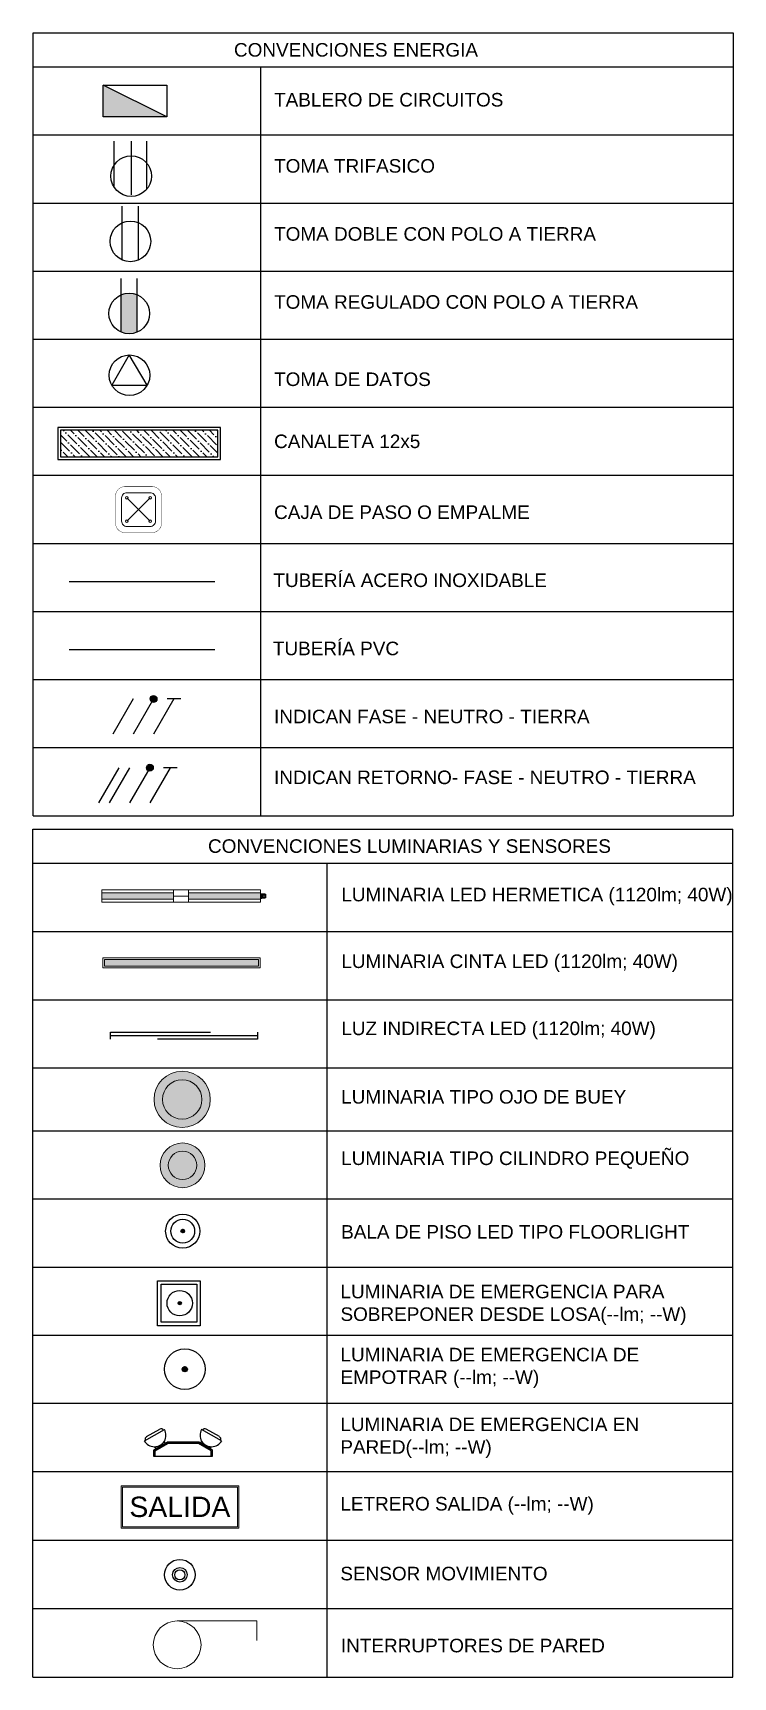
# Model space of a CAD drawing. Header units: millimetres. Extents: x -363 to 427, y -108 to 824.
# Drawn here: x 227.53 to 232.7, y 3.9 to 16.03 of the extents above; entities that cross this region are included whole.
import ezdxf
from ezdxf.enums import TextEntityAlignment as Align
from ezdxf.lldxf.tags import DXFTag

# ---------------------------------------------------------------- set-up
doc = ezdxf.new("R2010")
doc.units = ezdxf.units.MM
for name, pattern in [('Center', [50.8, 31.75, -6.35, 6.35, -6.35]), ('CONTINUA', [0]), ('DASHDOT2', [0.5, 0.25, -0.125, 0, -0.125]), ('DASHED2', [9.525, 6.35, -3.175]), ('HIDDEN', [9.525, 6.35, -3.175]), ('HIDDEN2', [4.7625, 3.175, -1.5875]), ('LÍNEAS_OCULTASX2', [0.75, 0.5, -0.25])]:
    doc.linetypes.add(name, pattern=pattern)
for name, color, linetype in [('-ALAMBRADO', 7, 'Continuous'), ('-CN-GYD-ILUMINACION-EM', 1, 'Continuous'), ('-CN-GYD-TEXTOS', 7, 'Continuous'), ('0-amob', 8, 'Continuous'), ('1amobla', 2, 'Continuous'), ('A-columnas', 6, 'Continuous'), ('AMOBLAMIENTO', 8, 'Continuous'), ('AREA CIRCULACION', 8, 'Continuous'), ('AREA PARQUEO', 253, 'Continuous'), ('ASCENSOR', 8, 'Continuous'), ('BYPASS', 7, 'Continuous'), ('CAJA DE PASO', 86, 'Continuous'), ('DIM', 8, 'Continuous'), ('E-BORDE LOSA', 8, 'Continuous'), ('EJE-ESTRUCTURA', 8, 'Center'), ('F-2', 8, 'Continuous'), ('GG_EMERGENCIA 03', 1, 'Continuous'), ('GG_ILUMINACIÓN 03', 82, 'Continuous'), ('GG_ILUMINACIÓN 04', 210, 'Continuous'), ('GG_PROYECCION', 9, 'DASHED2'), ('JCA_HATCH 254', 252, 'Continuous'), ('JCA_PROYECCIONES', 8, 'HIDDEN2'), ('JCA_TEXTO1', 8, 'Continuous'), ('JCA_TEXTO2', 8, 'Continuous'), ('LINEA-1', 8, 'Continuous'), ('LUMINARIA DE EMERGENCIA', 1, 'Continuous'), ('LUMINARIA EMERGENCIA DE EMPOTRAR', 1, 'Continuous'), ('LUZ LED INDIRECTA', 7, 'Continuous'), ('MARCO', 4, 'Continuous'), ('MUEBLE', 8, 'Continuous'), ('PROYECCION', 8, 'DASHED2'), ('RE60', 7, 'Continuous'), ('SENSOR MOVIMIENTO', 3, 'Continuous'), ('T', 1, 'Continuous'), ('TB', 7, 'Continuous'), ('Textos-espacios', 8, 'Continuous'), ('TOMA REGULADO', 1, 'Continuous'), ('TOMA TRIFASICO', 1, 'Continuous')]:
    doc.layers.add(name, color=color, linetype=linetype)
doc.layers.add('-auxiliar', color=190, linetype='Continuous', plot=False)
for name, color, linetype, lineweight in [('-CN-GYD-INTERRUPTORES DE PARED', 3, 'Continuous', 20), ('-CN-GYD-LUMINARIA CINTA LED', 4, 'Continuous', 18), ('-CN-GYD-LUMINARIA LED HERMETICA', 1, 'Continuous', 5), ('-CN-GYD-TUBERIA PVC', 96, 'PVC_LINE', 25), ('-CN-GYD-TUBERÍA ILUMINACION', 5, 'Continuous', 18), ('-CN-GYD-TUBERÍA PRINCIPAL ILUMINACION', 5, 'Continuous', 5), ('-CN-GYD-TUBERÍA TOMACORRIENTE PVC', 86, 'Continuous', 18), ('_TEXTO', 7, 'Continuous', 9), ('Estructura', 250, 'Continuous', 40), ('L', 7, 'Continuous', 15), ('LUMINARIA DE EMERGENCIA PARA SOBREPONER', 1, 'Continuous', 25), ('LUMINARIA LED CIRCULAR', 250, 'Continuous', 20), ('RE80', 7, 'Continuous', 15), ('TEXTOS', 251, 'Continuous', 20), ('Vidrio', 8, 'Continuous', 30)]:
    doc.layers.add(name, color=color, linetype=linetype, lineweight=lineweight)
doc.layers.add('A-HATCH CONCRETO', color=7, linetype='Continuous', true_color=0xcfcfcf)
doc.layers.add('HACHTCOLUMNA', color=7, linetype='Continuous', true_color=0x5c5c5c)
doc.layers.add('Muro', color=250, linetype='Continuous', lineweight=40, true_color=0x333333)
doc.styles.add('CORPORATIVO', font='simplex.shx')
doc.styles.add('GYD', font='arial.ttf', dxfattribs={"height": 2.5})
doc.styles.add('ROMANS', font='arial.ttf')
doc.styles.get("Standard").update_dxf_attribs({"font": 'arial.ttf'})
doc.styles.add('style2', font='arial.ttf', dxfattribs={"width": 1.5})
tags = doc.linetypes.add('EMT_LINE', pattern='A,0.5,-0.2,["EMT",Standard,S=0.1,R=0,X=-0.1,Y=-0.05],-0.25', length=0.95).pattern_tags.tags
tags[6] = DXFTag(74, 10)
tags = doc.linetypes.add('PVC_LINE', pattern='A,0.5,-0.2,["PVC",Standard,S=0.1,R=0,X=-0.1,Y=-0.05],-0.25', length=0.95).pattern_tags.tags
tags[6] = DXFTag(74, 10)
pattern_1 = [(0, (0, 0), (0, 6.985), [5.08, -1.905]), (90, (0, 0), (-6.985, 4e-16), [5.08, -1.905])]
pattern_2 = [(180, (4.985, -38.812), (-6.00631, -10.40324), [1.50158, -10.51105]), (270, (4.2344, -38.812), (6.00631, -10.40324), [0.75079, -20.05569]), (270, (4.047, -38.812), (6.00631, -10.40324), [0.60063, -20.20584]), (270, (4.422, -38.812), (6.00631, -10.40324), [0.60063, -20.20584]), (240, (3.859, -38.812), (6.00631, -10.40324), [0.4805, -11.53212]), (300, (4.61, -38.812), (12.01262, -4e-09), [0.4805, -11.53212])]

msp = doc.modelspace()

# ---------------------------------------------------------------- texts
at = {"layer": 'RE60', "ltscale": 0.02, "char_height": 0.1, "attachment_point": 5, "style": 'ROMANS'}
for s, insert, width in [(' CONVENCIONES ENERGIA', (229.896, 15.909, 0), 5.55657), ('CONVENCIONES LUMINARIAS Y SENSORES ', (230.31, 10.035, 0), 2.96683)]:
    msp.add_mtext(s, dxfattribs=dict(at, insert=insert, width=width))
at = {"layer": 'RE80', "ltscale": 0.015, "char_height": 0.1, "attachment_point": 4, "style": 'ROMANS'}
for s, insert, width in [('\\pxl1,r1.8772;TABLERO DE CIRCUITOS', (229.211, 15.541, 0), 3.38772), ('\\pxl1,r1.8772;TOMA TRIFASICO', (229.211, 15.053, 0), 3.38772), ('\\pxl1,r1.8772;TOMA DOBLE CON POLO A TIERRA', (229.211, 14.551, 0), 3.38772), ('\\pxl1,r1.8772;TOMA REGULADO CON POLO A TIERRA', (229.211, 14.049, 0), 3.38772), ('\\pxl1,r1.8772;TOMA DE DATOS', (229.211, 13.479, 0), 3.38772), ('CANALETA 12x5', (229.311, 13.021), 3.38772), ('\\pxl1,r1.8772;CAJA DE PASO O EMPALME', (229.211, 12.498, 0), 3.38772), ('TUBERÍA ACERO INOXIDABLE', (229.306, 11.996, 0), 2.01185), ('TUBERÍA PVC', (229.302, 11.493, 0), 0.92699), ('\\pxl1,r1.8772;INDICAN FASE - NEUTRO - TIERRA', (229.211, 10.991, 0), 3.38772), ('\\pxl1,r1.8772,t34;INDICAN RETORNO- FASE - NEUTRO - TIERRA', (229.211, 10.542, 0), 3.52039), ('\\pxl1,r1.8772;LUMINARIA LED HERMETICA (1120lm; 40W)', (229.707, 9.663, 0), 4.02029), ('\\pxl1,r1.8772;LUMINARIA CINTA LED (1120lm; 40W)', (229.707, 9.171, 0), 4.02029), ('\\pxl1,r1.8772;LUZ INDIRECTA LED (1120lm; 40W)', (229.707, 8.676, 0), 4.02029), ('\\pxl1,r1.8772;LUMINARIA DE EMERGENCIA PARA SOBREPONER DESDE LOSA(--lm; --W)', (229.701, 6.651, 0), 2.91315), ('\\pxl1,r1.8772;LUMINARIA DE EMERGENCIA DE EMPOTRAR (--lm; --W)', (229.701, 6.186, 0), 3.02409), ('\\pxl1,r1.8772;LUMINARIA DE EMERGENCIA EN PARED(--lm; --W)', (229.7, 5.671, 0), 3.24221), ('\\pxl1,r1.8772;LETRERO SALIDA (--lm; --W)', (229.7, 5.169, 0), 3.38772), ('\\pxl1,r1.8772;SENSOR MOVIMIENTO', (229.7, 4.668, 0), 3.38772)]:
    msp.add_mtext(s, dxfattribs=dict(at, insert=insert, width=width))
for s, insert in [('\\pxt5;LUMINARIA TIPO OJO DE BUEY', (229.806, 8.185)), ('\\pxt5;LUMINARIA TIPO CILINDRO PEQUEÑO', (229.806, 7.719, 0)), ('BALA DE PISO LED TIPO FLOORLIGHT ', (229.806, 7.189, 0)), ('INTERRUPTORES DE PARED', (229.804, 4.137))]:
    msp.add_mtext_dynamic_manual_height_columns(s, width=1414.4807, gutter_width=187.5, heights=[277.011], dxfattribs=dict(at, insert=insert))

# ---------------------------------------------------------------- blocks, each defined once
blk = doc.blocks.new('Sensor 360º_')
at = {"layer": 'SENSOR MOVIMIENTO'}
for radius in [0.113, 0.054, 0.0375]:
    blk.add_circle((0, 0), radius, dxfattribs=at)
blk = doc.blocks.new('t')
at = {"layer": 'T'}
for p, q in [((0.0063, 0.03), (0.2042, 0.03)), ((0.0063, -0.03), (0.2042, -0.03))]:
    blk.add_line(p, q, dxfattribs=at)
blk.add_circle((0.075, 0), 0.075, dxfattribs=at)
blk = doc.blocks.new('TB')
at = {"layer": 'TB'}
h = blk.add_hatch(color=256, dxfattribs=at)
h.dxf.hatch_style = 1
h.paths.add_polyline_path([(0.1564, 0), (-0.1564, 0.1562), (-0.1564, 0)])
blk.add_lwpolyline([(-0.1564, 0.1562), (0.1564, 0.1562), (0.1564, 0), (-0.1564, 0)], close=True, dxfattribs=at)
blk.add_lwpolyline([(0.1564, 0), (-0.1564, 0.1562)], dxfattribs=at)
blk = doc.blocks.new('Salida_3.8W')
h = blk.add_hatch()
h.set_pattern_fill('ANGLE', color=256)
h.set_pattern_definition(pattern_1)
h.paths.add_polyline_path([(0.434, -0.01), (0.434, 0.303), (-0.434, 0.303), (-0.434, -0.01)])
h.paths.add_polyline_path([(-0.424, 0), (-0.424, 0.293), (0.424, 0.293), (0.424, 0)], flags=16)
h = blk.add_hatch()
h.set_pattern_fill('ANGLE', color=256)
h.set_pattern_definition(pattern_1)
h.paths.add_polyline_path([(0.434, -0.01), (0.434, 0.303), (-0.434, 0.303), (-0.434, -0.01)])
h.paths.add_polyline_path([(-0.424, 0), (-0.424, 0.293), (0.424, 0.293), (0.424, 0)], flags=16)
at = {"layer": 'L'}
h = blk.add_hatch(dxfattribs=at)
h.set_pattern_fill('ANGLE', color=3)
h.set_pattern_definition([(0, (-44.6785, -37.2514), (0, 6.985), [5.08, -1.905]), (90, (-44.6785, -37.2514), (-6.985, 4e-16), [5.08, -1.905])])
h.paths.add_polyline_path([(0.434, -0.01), (0.434, 0.303), (-0.434, 0.303), (-0.434, -0.01)])
h.paths.add_polyline_path([(-0.424, 0), (-0.424, 0.293), (0.424, 0.293), (0.424, 0)], flags=16)
h = blk.add_hatch(color=3, dxfattribs=at)
h.paths.add_polyline_path([(0.434, -0.01), (0.434, 0.303), (-0.434, 0.303), (-0.434, -0.01)])
h.paths.add_polyline_path([(-0.424, 0), (-0.424, 0.293), (0.424, 0.293), (0.424, 0)], flags=16)
at = {"layer": 'L', "color": 3}
for points in [[(-0.434, 0.303), (0.434, 0.303), (0.434, -0.01), (-0.434, -0.01)], [(-0.424, 0.293), (0.424, 0.293), (0.424, 0), (-0.424, 0)]]:
    blk.add_lwpolyline(points, close=True, dxfattribs=at)
at = {"layer": 'L', "color": 3, "insert": (0, 0.146, 712.661), "char_height": 0.15, "width": 0.84839, "attachment_point": 5}
blk.add_mtext('\\pxqc;SALIDA', dxfattribs=at)
blk = doc.blocks.new('LUMINARIA HERMETICA 40W')
h = blk.add_hatch()
h.set_pattern_fill('SWAMP', color=252, scale=0.472938, angle=180)
h.set_pattern_definition(pattern_2)
h.paths.add_polyline_path([(-24, 55), (23, 55), (23, 585), (-24, 585)])
h = blk.add_hatch()
h.set_pattern_fill('SWAMP', color=252, scale=0.472938, angle=180)
h.set_pattern_definition(pattern_2)
h.paths.add_polyline_path([(-24, -585), (23, -585), (23, -55), (-24, -55)])
at = {"layer": '-CN-GYD-INTERRUPTORES DE PARED', "color": 1, "extrusion": (0, 0, -1)}
for p, q in [((-46, 585), (46, 585)), ((-46, 55), (-46, 585)), ((46, 585), (46, 559)), ((46, 559), (46, 55)), ((-46, -559), (-46, -55)), ((46, -55), (46, -585)), ((-46, -585), (-46, -559)), ((46, -585), (-46, -585))]:
    blk.add_line(p, q, dxfattribs=at)
at = {"layer": '-CN-GYD-INTERRUPTORES DE PARED', "color": 1}
for p, q in [((46, 55), (-46, 55)), ((0, 55), (0, -55)), ((46, -55), (46, 55)), ((-46, -55), (46, -55)), ((-16, -587), (-17, -588)), ((-17, -588), (-17, -589)), ((-17, -589), (-17, -595)), ((-17, -595), (-12, -595)), ((-15, -587), (-16, -587)), ((-12, -596), (-16, -596)), ((-16, -596), (-16, -604)), ((-16, -604), (-12, -604)), ((-16, -605), (-16, -615)), ((-12, -605), (-16, -605)), ((-13, -587), (-15, -587)), ((-13, -587), (-13, -585)), ((-13, -585), (0, -585)), ((-12, -588), (-13, -587)), ((0, -587), (-13, -587)), ((-11, -589), (-12, -588)), ((-12, -595), (-12, -596)), ((-12, -604), (-12, -605)), ((-8, -588), (-11, -589)), ((-7, -588), (-8, -588)), ((-3, -587), (-7, -588)), ((0, -587), (-3, -587)), ((13, -585), (0, -585)), ((0, -587), (3, -587)), ((0, -587), (13, -587)), ((3, -587), (7, -588)), ((7, -588), (8, -588)), ((8, -588), (11, -589)), ((11, -589), (12, -588)), ((12, -588), (13, -587)), ((17, -595), (12, -595)), ((12, -595), (12, -596)), ((12, -596), (16, -596)), ((16, -604), (12, -604)), ((12, -604), (12, -605)), ((12, -605), (16, -605)), ((13, -587), (13, -585)), ((13, -587), (15, -587)), ((15, -587), (16, -587)), ((16, -587), (17, -588)), ((16, -596), (16, -604)), ((16, -605), (16, -615)), ((17, -588), (17, -589)), ((17, -589), (17, -595)), ((-16, -615), (-14, -617)), ((-14, -617), (-14, -621)), ((-14, -621), (-14, -623)), ((-14, -623), (-11, -626)), ((-11, -626), (0, -626)), ((11, -626), (0, -626)), ((14, -623), (11, -626)), ((16, -615), (14, -617)), ((14, -617), (14, -621)), ((14, -621), (14, -623))]:
    blk.add_line(p, q, dxfattribs=at)
for points in [[(-46, 55), (-46, -55)], [(-17, -594), (-11, -594), (-8, -594), (0, -594)], [(-12, -595), (0, -595)], [(-12, -596), (0, -596)], [(-12, -604), (0, -604)], [(-12, -605), (0, -605)], [(-11, -589), (-11, -595)], [(-7, -605), (-7, -615), (-9, -615), (-9, -605)], [(-8, -588), (-8, -595)], [(-8, -604), (-8, -596)], [(17, -594), (11, -594), (8, -594), (0, -594)], [(12, -595), (0, -595)], [(12, -596), (0, -596)], [(12, -604), (0, -604)], [(12, -605), (0, -605)], [(7, -605), (7, -615), (9, -615), (9, -605)], [(8, -588), (8, -595)], [(8, -604), (8, -596)], [(11, -589), (11, -595)], [(-14, -617), (0, -617)], [(-9, -615), (-11, -617)], [(-7, -615), (-4, -617)], [(14, -617), (0, -617)], [(7, -615), (4, -617)], [(9, -615), (11, -617)]]:
    blk.add_lwpolyline(points, dxfattribs=at)
at = {"color": 1}
for points in [[(23, 55), (-24, 55), (-24, 585), (23, 585)], [(23, -585), (-24, -585), (-24, -55), (23, -55)]]:
    blk.add_lwpolyline(points, close=True, dxfattribs=at)
blk = doc.blocks.new('*U612')
at = {"layer": '-CN-GYD-ILUMINACION-EM', "ltscale": 0.3}
for p, q in [((-145, 270), (-200, 170)), ((-114, 285), (-197, 136)), ((-119, 277), (-119, 277)), ((-193, 144), (-193, 144)), ((-145, -270), (-200, -170)), ((-114, -285), (-197, -136)), ((-193, -144), (-193, -144)), ((-119, -277), (-119, -277))]:
    blk.add_line(p, q, dxfattribs=at)
at = {"layer": '-CN-GYD-ILUMINACION-EM'}
for p, q in [((0, 217), (-46, 217)), ((0, 207), (-40, 207)), ((0, -217), (0, 217)), ((-104, 116), (-104, -116)), ((-94, 114), (-94, -114)), ((-46, -217), (0, -217)), ((-40, -207), (0, -207))]:
    blk.add_line(p, q, dxfattribs=at)
for points in [[(-96, 130), (-110, 138)], [(-46, 217), (-104, 116)], [(-40, 207), (-94, 114)], [(-56, 199), (-70, 208)], [(-46, -217), (-104, -116)], [(-40, -207), (-94, -114)], [(-96, -130), (-110, -138)], [(-56, -199), (-70, -208)]]:
    blk.add_lwpolyline(points, dxfattribs=at)
at = {"layer": '-CN-GYD-ILUMINACION-EM', "ltscale": 0.3}
for centre, radius, start, end in [((-156, 211), 85.5, 240.9715, 60.9715), ((-128, 260), 19.1, 60.9715, 150.9715), ((-183, 161), 19.1, 150.9715, 240.9715), ((-183, -161), 19.1, 119.0285, 209.0285), ((-156, -211), 85.5, 299.0285, 119.0285), ((-128, -260), 19.1, 209.0285, 299.0285)]:
    blk.add_arc(centre, radius, start, end, dxfattribs=at)
at = {"layer": '-CN-GYD-TEXTOS', "style": 'GYD'}
blk.add_attdef('5', (-68, -406), '', height=125, rotation=90, dxfattribs=at)
blk = doc.blocks.new('Caja de paso')
at = {"layer": '-CN-GYD-TUBERÍA TOMACORRIENTE PVC', "const_width": 0.00173}
blk.add_lwpolyline([(-0.1111, 0.0667), (-0.1111, -0.0667, 0.414214), (-0.0667, -0.1111), (0.0667, -0.1111, 0.414214), (0.1111, -0.0667), (0.1111, 0.0667, 0.414214), (0.0667, 0.1111), (-0.0667, 0.1111, 0.414214)], format="xyb", close=True, dxfattribs=at)
at = {"layer": '-CN-GYD-TUBERÍA TOMACORRIENTE PVC'}
blk.add_lwpolyline([(-0.0566, -0.0819), (0.0566, -0.0819, 0.414214), (0.0819, -0.0566), (0.0819, 0.0566, 0.414214), (0.0566, 0.0819), (-0.0566, 0.0819, 0.414214), (-0.0819, 0.0566), (-0.0819, -0.0566, 0.414214)], format="xyb", close=True, dxfattribs=at)
at = {"layer": '-CN-GYD-TUBERÍA TOMACORRIENTE PVC', "linetype": 'LÍNEAS_OCULTASX2'}
for points in [[(-0.0566, 0.0566), (0.0566, -0.0566)], [(0.0566, 0.0566), (-0.0566, -0.0566)]]:
    blk.add_lwpolyline(points, dxfattribs=at)
at = {"layer": '-CN-GYD-TUBERÍA TOMACORRIENTE PVC'}
for centre in [(-0.0566, 0.0566), (0.0566, 0.0566), (-0.0566, -0.0566), (0.0566, -0.0566)]:
    blk.add_circle(centre, 0.00665, dxfattribs=at)
blk = doc.blocks.new('3x')
at = {"layer": '-ALAMBRADO'}
h = blk.add_hatch(color=256, dxfattribs=at)
edge = h.paths.add_edge_path()
edge.add_arc((0.078, 0.13), 0.025, 0, 360)
for p, q in [((-0.152, 0.13), (-0.302, -0.13)), ((-0.072, 0.13), (-0.222, -0.13)), ((0.078, 0.13), (-0.072, -0.13)), ((0.228, 0.13), (0.078, -0.13))]:
    blk.add_line(p, q, dxfattribs=at)
blk.add_lwpolyline([(0.278, 0.13), (0.178, 0.13)], dxfattribs=at)
blk.add_circle((0.078, 0.13), 0.025, dxfattribs=at)
blk = doc.blocks.new('*U586')
at = {"layer": '-ALAMBRADO'}
blk.add_blockref('3x', (0, 0), dxfattribs=at)
blk = doc.blocks.new('2x')
at = {"layer": '-ALAMBRADO'}
h = blk.add_hatch(color=256, dxfattribs=at)
edge = h.paths.add_edge_path()
edge.add_arc((0.075, 0.13), 0.025, 0, 360)
for p, q in [((-0.075, 0.13), (-0.225, -0.13)), ((0.075, 0.13), (-0.075, -0.13)), ((0.225, 0.13), (0.075, -0.13))]:
    blk.add_line(p, q, dxfattribs=at)
blk.add_lwpolyline([(0.275, 0.13), (0.175, 0.13)], dxfattribs=at)
blk.add_circle((0.075, 0.13), 0.025, dxfattribs=at)
blk = doc.blocks.new('*U566')
at = {"layer": '-ALAMBRADO'}
blk.add_blockref('2x', (0, 0), dxfattribs=at)
blk = doc.blocks.new('OJO DE BUEY 12W')
at = {"layer": '-CN-GYD-TUBERÍA ILUMINACION', "linetype": 'EMT_LINE', "lineweight": 5, "ltscale": 10}
h = blk.add_hatch(color=256, dxfattribs=at)
h.dxf.hatch_style = 1
h.set_gradient(color1=(147, 149, 152), color2=(248, 246, 176), name='SPHERICAL')
edge = h.paths.add_edge_path()
edge.add_arc((0, 0), 72.7, 0, 360)
at = {"transparency": 33554687}
h = blk.add_hatch(color=256, dxfattribs=at)
h.dxf.hatch_style = 1
h.paths.add_polyline_path([(-103.7, 0, 1), (103.7, 0, 1)])
h.paths.add_polyline_path([(72.7, 0, -1), (-72.7, 0, -1)], flags=16)
at = {"layer": '-CN-GYD-TUBERÍA ILUMINACION', "linetype": 'Continuous', "lineweight": 5, "ltscale": 10}
for radius in [103.7, 72.7]:
    blk.add_circle((0, 0), radius, dxfattribs=at)
blk = doc.blocks.new('Luminaria Lineal lumen')
at = {"layer": '-CN-GYD-INTERRUPTORES DE PARED'}
h = blk.add_hatch(dxfattribs=at)
h.set_pattern_fill('SWAMP', color=252, scale=0.5, angle=90)
h.set_pattern_definition([(90, (-99.318, -5.545), (-10.99852, 6.35), [1.5875, -11.1125]), (180, (-99.3185, -4.7517), (-10.99852, -6.35), [0.79375, -21.2033]), (180, (-99.3185, -4.553), (-10.99852, -6.35), [0.635, -21.36205]), (180, (-99.3185, -4.95), (-10.99852, -6.35), [0.635, -21.36205]), (150, (-99.318, -4.355), (-10.99852, -6.35), [0.508, -12.192]), (210, (-99.318, -5.149), (-5e-09, -12.7), [0.508, -12.192])])
h.paths.add_polyline_path([(-560, 25), (-560, -25), (560, -25), (560, 25)])
at = {"layer": '-CN-GYD-INTERRUPTORES DE PARED', "color": 4}
for points in [[(-572, -37), (-572, 37), (572, 37), (572, -37)], [(-560, -25), (-560, 25), (560, 25), (560, -25)]]:
    blk.add_lwpolyline(points, close=True, dxfattribs=at)
blk = doc.blocks.new('A$Cc7fbbbd8')
at = {"layer": 'GG_EMERGENCIA 03', "ltscale": 0.3}
h = blk.add_hatch(dxfattribs=at)
h.set_pattern_fill('ANSI31', color=256, scale=0.0005, angle=90)
h.set_pattern_definition([(135, (0.0614115, 0.0595737), (-0.00112253, -0.00112253), [])])
edge = h.paths.add_edge_path()
edge.add_arc((0.0614, 0.1), 0.00475, 0, 360)
for points in [[(-0.005, 0.0348), (-0.005, 0.1606), (0.1278, 0.1606), (0.1278, 0.0348)], [(0.005, 0.0448), (0.005, 0.1506), (0.1178, 0.1506), (0.1178, 0.0448)]]:
    blk.add_lwpolyline(points, close=True, dxfattribs=at)
for radius in [0.0376, 0.00475]:
    blk.add_circle((0.0614, 0.1), radius, dxfattribs=at)
blk = doc.blocks.new('A$C9f2337e8')
at = {"layer": 'GG_PROYECCION', "color": 0, "ltscale": 0.3}
blk.add_lwpolyline([(-6.832, -0.396), (-6.832, -0.346), (0.409, -0.346), (0.409, -0.396)], close=True, dxfattribs=at)
at = {"layer": 'GG_PROYECCION', "color": 40, "linetype": 'CONTINUA', "ltscale": 0.3, "true_color": 0xf8d731, "const_width": 0.01}
blk.add_lwpolyline([(-6.832, -0.371), (0.409, -0.371)], dxfattribs=at)
blk = doc.blocks.new('A$Cd32da91f')
at = {"layer": '-CN-GYD-TUBERÍA ILUMINACION', "linetype": 'EMT_LINE', "lineweight": 5, "ltscale": 10}
h = blk.add_hatch(color=256, dxfattribs=at)
h.dxf.hatch_style = 1
h.set_gradient(color1=(248, 215, 49), color2=(248, 215, 49), name='INVSPHERICAL')
h.paths.add_polyline_path([(0.0875, -0.0302), (0.0971, -0.032), (0.1061, -0.0355), (0.1144, -0.0406), (0.1216, -0.0472), (0.1274, -0.0549), (0.1318, -0.0636), (0.1344, -0.073), (0.1353, -0.0827), (0.1344, -0.0923), (0.1318, -0.1017), (0.1274, -0.1104), (0.1216, -0.1181), (0.1144, -0.1247), (0.1061, -0.1298), (0.0971, -0.1333), (0.0875, -0.1351), (0.0778, -0.1351), (0.0682, -0.1333), (0.0592, -0.1298), (0.0509, -0.1247), (0.0437, -0.1181), (0.0379, -0.1104), (0.0336, -0.1017), (0.0309, -0.0923), (0.03, -0.0827), (0.0309, -0.073), (0.0336, -0.0636), (0.0379, -0.0549), (0.0437, -0.0472), (0.0509, -0.0406), (0.0592, -0.0355), (0.0682, -0.032), (0.0778, -0.0302)])
at = {"transparency": 33554687}
h = blk.add_hatch(color=256, dxfattribs=at)
h.dxf.hatch_style = 1
edge = h.paths.add_edge_path()
edge.add_ellipse((0.0827, -0.0827), major_axis=(0.0584, 0.0584), ratio=1, start_angle=0, end_angle=360)
edge = h.paths.add_edge_path(flags=16)
edge.add_ellipse((0.0827, -0.0827), major_axis=(0.0372, 0.0372), ratio=1, start_angle=0, end_angle=360)
h = blk.add_hatch(color=256, dxfattribs=at)
h.dxf.hatch_style = 1
edge = h.paths.add_edge_path()
edge.add_ellipse((0.0827, -0.0827), major_axis=(0.0514, 0.0514), ratio=1, start_angle=0, end_angle=360)
edge.add_ellipse((0.0827, -0.0827), major_axis=(0.0584, 0.0584), ratio=1, start_angle=0, end_angle=360)
edge.add_ellipse((0.0827, -0.0827), major_axis=(0.0514, 0.0514), ratio=1, start_angle=0, end_angle=360)
edge.add_ellipse((0.0827, -0.0827), major_axis=(0.0584, 0.0584), ratio=1, start_angle=0, end_angle=360)
edge.add_ellipse((0.0827, -0.0827), major_axis=(0.0514, 0.0514), ratio=1, start_angle=0, end_angle=360)
edge.add_ellipse((0.0827, -0.0827), major_axis=(0.0584, 0.0584), ratio=1, start_angle=0, end_angle=360)
at = {"layer": '-CN-GYD-TUBERÍA ILUMINACION', "linetype": 'Continuous', "ltscale": 10}
for major_axis in [(0.0584, 0.0584), (0.0372, 0.0372)]:
    blk.add_ellipse((0.0827, -0.0827), major_axis=major_axis, ratio=1, start_param=5.497787, end_param=11.780972, dxfattribs=at)
blk = doc.blocks.new('A$C078c93ae')
at = {"layer": 'LUMINARIA EMERGENCIA DE EMPOTRAR', "ltscale": 0.3}
h = blk.add_hatch(dxfattribs=at)
h.set_pattern_fill('ANSI31', color=256, scale=0.001)
h.set_pattern_definition([(45, (-0.005658, 0.0751944), (-0.00224506, 0.00224506), [])])
edge = h.paths.add_edge_path()
edge.add_arc((0.0752, 0.0752), 0.00949, 0, 360)
for radius in [0.0752, 0.00949]:
    blk.add_circle((0.0752, 0.0752, 0), radius, dxfattribs=at)
blk = doc.blocks.new('A$Cce91d04e')
at = {"layer": 'T'}
blk.add_lwpolyline([(0.1402, 0.038), (0.0743, 0.15), (0.0098, 0.038)], close=True, dxfattribs=at)
blk.add_ellipse((0.075, 0.075), major_axis=(-0.053, 0.053), ratio=1, start_param=-0.785398, end_param=5.497787, dxfattribs=at)
blk = doc.blocks.new('*U611')
at = {"linetype": 'Continuous', "true_color": 0x6b6bff}
h = blk.add_hatch(dxfattribs=at)
h.set_pattern_fill('ANSI36', color=171, scale=12.01033, angle=180)
h.set_pattern_definition([(225, (5431875.837, 2115561.8), (-20.2229691, -74.15088673), [95.3319906, -19.0663981, 0, -19.0663981])])
h.paths.add_polyline_path([(3125296, 1822009), (3125491, 1822009), (3125491, 1823170), (3125296, 1823170)])
at = {"color": 171, "linetype": 'Continuous', "true_color": 0x6b6bff}
for points in [[(3125276, 1821989), (3125511, 1821989), (3125511, 1823190), (3125276, 1823190)], [(3125296, 1822009), (3125491, 1822009), (3125491, 1823170), (3125296, 1823170)]]:
    blk.add_lwpolyline(points, close=True, dxfattribs=at)
blk = doc.blocks.new('A$C28df0a04')
at = {"layer": 'TOMA REGULADO'}
h = blk.add_hatch(color=256, dxfattribs=at)
h.dxf.hatch_style = 1
edge = h.paths.add_edge_path()
edge.add_ellipse((0.15, 0.15), major_axis=(-0.106, 0.106), ratio=1, start_angle=291.4218, end_angle=338.5782)
edge.add_line((0.09, 0.287), (0.09, 0.013))
edge.add_ellipse((0.15, 0.15), major_axis=(-0.106, 0.106), ratio=1, start_angle=111.4218, end_angle=158.5782)
edge.add_line((0.21, 0.013), (0.21, 0.287))
for p, q in [((0.09, 0.013), (0.09, 0.408)), ((0.21, 0.013), (0.21, 0.408))]:
    blk.add_line(p, q, dxfattribs=at)
blk.add_ellipse((0.15, 0.15), major_axis=(-0.106, 0.106), ratio=1, dxfattribs=at)
blk = doc.blocks.new('A$C8f8caf15')
at = {"layer": 'T'}
for p, q in [((0.067, -0.025), (0.408, -0.025)), ((0.013, -0.153), (0.408, -0.153)), ((0.053, -0.264), (0.408, -0.264))]:
    blk.add_line(p, q, dxfattribs=at)
blk.add_ellipse((0.15, -0.15), major_axis=(0.106, 0.106), ratio=1, start_param=5.497787, end_param=11.780972, dxfattribs=at)
blk = doc.blocks.new('GG_BALA PISO 1')
at = {"lineweight": 5}
h = blk.add_hatch(dxfattribs=at)
h.set_pattern_fill('ANSI31', color=8, scale=10)
h.set_pattern_definition([(45, (0, 0), (-0.88388, 0.88388), [])])
edge = h.paths.add_edge_path()
edge.add_arc((0, 0), 4.51, 0, 360)
blk.add_circle((0, 0), 42)
at = {"color": 8}
for radius in [29.3, 4.51]:
    blk.add_circle((0, 0), radius, dxfattribs=at)
at = {"color": 7, "style": 'CORPORATIVO'}
blk.add_attdef('IDENTIFICACION', text='', height=2, dxfattribs=at).set_placement((-0.4, 92), align=Align.BOTTOM_CENTER)
at = {"color": 7, "style": 'CORPORATIVO', "flags": 1}
for tag, p in [('TIPOCONTROL', (-45.1, 0)), ('CONTROL', (-45.1, 10.4)), ('ACTUADOR', (-45.1, -10.4))]:
    blk.add_attdef(tag, text='', height=2, dxfattribs=at).set_placement(p, align=Align.MIDDLE_RIGHT)
for tag, p in [('FABRICANTE', (44.6, 15.6)), ('REFERENCIA', (44.6, 5.2)), ('LOCALIZACION', (44.6, -5.2)), ('POTENCIA', (44.6, -15.6))]:
    blk.add_attdef(tag, text='', height=2, dxfattribs=at).set_placement(p, align=Align.MIDDLE_LEFT)
at = {"color": 7, "style": 'CORPORATIVO'}
blk.add_attdef('CIRCUITO', text='', height=2, dxfattribs=at).set_placement((22.5, -101.2), align=Align.TOP_LEFT)
blk = doc.blocks.new('estructura etapa 3')
at = {"layer": 'HACHTCOLUMNA', "transparency": 33554687}
h = blk.add_hatch(color=256, dxfattribs=at)
h.paths.add_polyline_path([(-891.651, -6658.124), (-891.651, -6657.624), (-892.35, -6657.624), (-892.35, -6658.124)])
h.paths.add_polyline_path([(-849.354, -6658.124), (-849.354, -6657.624), (-850.055, -6657.624), (-850.055, -6658.124)])
h.paths.add_polyline_path([(-856.154, -6658.124), (-856.154, -6657.624), (-856.654, -6657.624), (-856.654, -6658.124)])
h.paths.add_polyline_path([(-876.45, -6659.124), (-876.95, -6659.124), (-876.95, -6657.624), (-876.45, -6657.624)])
h.paths.add_polyline_path([(-883.95, -6659.124), (-884.45, -6659.124), (-884.45, -6657.624), (-883.95, -6657.624)])
h.paths.add_polyline_path([(-860.452, -6659.124), (-860.952, -6659.124), (-860.952, -6657.624), (-860.452, -6657.624)])
h.paths.add_polyline_path([(-867.95, -6659.124), (-868.45, -6659.124), (-868.45, -6657.624), (-867.95, -6657.624)])
h.paths.add_polyline_path([(-891.85, -6668.199), (-891.851, -6667.599), (-892.35, -6667.599), (-892.349, -6668.199)])
h.paths.add_polyline_path([(-849.354, -6668.199), (-849.354, -6667.599), (-849.854, -6667.599), (-849.854, -6668.199)])
h.paths.add_polyline_path([(-856.154, -6668.149), (-856.154, -6667.649), (-856.654, -6667.649), (-856.654, -6668.149)])
h.paths.add_polyline_path([(-859.952, -6667.649), (-859.952, -6668.149), (-861.452, -6668.149), (-861.452, -6667.649)])
h.paths.add_polyline_path([(-875.95, -6667.649), (-875.95, -6668.149), (-877.45, -6668.149), (-877.45, -6667.649)])
h.paths.add_polyline_path([(-868.95, -6667.649), (-868.95, -6668.149), (-867.45, -6668.149), (-867.45, -6667.649)])
h.paths.add_polyline_path([(-884.95, -6667.649), (-884.95, -6668.149), (-883.45, -6668.149), (-883.45, -6667.649)])
h.paths.add_polyline_path([(-891.85, -6676.199), (-891.85, -6675.599), (-892.349, -6675.599), (-892.349, -6676.199)])
h.paths.add_polyline_path([(-849.354, -6676.199), (-849.354, -6675.599), (-849.854, -6675.599), (-849.854, -6676.199)])
h.paths.add_polyline_path([(-856.154, -6676.149), (-856.154, -6675.649), (-856.654, -6675.649), (-856.654, -6676.149)])
h.paths.add_polyline_path([(-859.952, -6675.649), (-859.952, -6676.149), (-861.452, -6676.149), (-861.452, -6675.649)])
h.paths.add_polyline_path([(-875.95, -6675.649), (-875.95, -6676.149), (-877.45, -6676.149), (-877.45, -6675.649)])
h.paths.add_polyline_path([(-868.95, -6675.649), (-868.95, -6676.149), (-867.45, -6676.149), (-867.45, -6675.649)])
h.paths.add_polyline_path([(-884.95, -6675.649), (-884.95, -6676.149), (-883.45, -6676.149), (-883.45, -6675.649)])
h.paths.add_polyline_path([(-891.847, -6686.299), (-891.851, -6685.699), (-892.35, -6685.699), (-892.346, -6686.299)])
h.paths.add_polyline_path([(-849.354, -6686.299), (-849.354, -6685.699), (-849.854, -6685.699), (-849.854, -6686.299)])
h.paths.add_polyline_path([(-856.154, -6686.249), (-856.154, -6685.749), (-856.654, -6685.749), (-856.654, -6686.249)])
h.paths.add_polyline_path([(-859.952, -6685.749), (-859.952, -6686.249), (-861.452, -6686.249), (-861.452, -6685.749)])
h.paths.add_polyline_path([(-875.95, -6685.749), (-875.95, -6686.249), (-877.45, -6686.249), (-877.45, -6685.749)])
h.paths.add_polyline_path([(-868.95, -6685.749), (-868.95, -6686.249), (-867.45, -6686.249), (-867.45, -6685.749)])
h.paths.add_polyline_path([(-884.95, -6685.749), (-884.95, -6686.249), (-883.45, -6686.249), (-883.45, -6685.749)])
h.paths.add_polyline_path([(-849.353, -6694.294), (-849.354, -6693.699), (-849.855, -6693.699), (-849.854, -6694.294)])
h.paths.add_polyline_path([(-856.054, -6694.249), (-856.054, -6693.749), (-856.654, -6693.749), (-856.654, -6694.249)])
h.paths.add_polyline_path([(-891.651, -6694.249), (-891.651, -6693.749), (-892.35, -6693.749), (-892.35, -6694.249)])
h.paths.add_polyline_path([(-859.952, -6693.749), (-859.952, -6694.249), (-861.452, -6694.249), (-861.452, -6693.749)])
h.paths.add_polyline_path([(-875.95, -6693.749), (-875.95, -6694.249), (-877.45, -6694.249), (-877.45, -6693.749)])
h.paths.add_polyline_path([(-868.95, -6693.749), (-868.95, -6694.249), (-867.45, -6694.249), (-867.45, -6693.749)])
h.paths.add_polyline_path([(-884.95, -6693.749), (-884.95, -6694.249), (-883.45, -6694.249), (-883.45, -6693.749)])
h.paths.add_polyline_path([(-849.359, -6703.974), (-849.359, -6703.374), (-849.859, -6703.374), (-849.859, -6703.974)])
h.paths.add_polyline_path([(-856.054, -6703.924), (-856.054, -6703.424), (-856.654, -6703.424), (-856.654, -6703.924)])
h.paths.add_polyline_path([(-867.95, -6704.924), (-867.95, -6703.424), (-868.45, -6703.424), (-868.45, -6704.924)])
h.paths.add_polyline_path([(-891.651, -6703.924), (-891.651, -6703.424), (-892.35, -6703.424), (-892.35, -6703.924)])
h.paths.add_polyline_path([(-861.847, -6703.424), (-860.347, -6703.424), (-860.347, -6703.924), (-861.847, -6703.924)])
h.paths.add_polyline_path([(-883.95, -6704.924), (-883.95, -6703.424), (-884.45, -6703.424), (-884.45, -6704.924)])
h.paths.add_polyline_path([(-876.45, -6704.924), (-876.45, -6703.424), (-876.95, -6703.424), (-876.95, -6704.924)])
h.paths.add_polyline_path([(-849.354, -6711.949), (-849.354, -6711.449), (-850.054, -6711.449), (-850.054, -6711.949)])
h.paths.add_polyline_path([(-855.954, -6711.949), (-855.954, -6711.449), (-856.654, -6711.449), (-856.654, -6711.949)])
h.paths.add_polyline_path([(-891.65, -6711.949), (-891.65, -6711.449), (-892.35, -6711.449), (-892.35, -6711.949)])
h.paths.add_polyline_path([(-860.952, -6711.949), (-860.952, -6709.549), (-860.452, -6709.549), (-860.452, -6711.949)])
h.paths.add_polyline_path([(-868.45, -6709.549), (-868.45, -6711.949), (-867.95, -6711.949), (-867.95, -6709.549)])
h.paths.add_polyline_path([(-876.95, -6709.549), (-876.95, -6711.949), (-876.45, -6711.949), (-876.45, -6709.549)])
h.paths.add_polyline_path([(-883.95, -6709.549), (-883.95, -6711.949), (-884.45, -6711.949), (-884.45, -6709.549)])
at = {"layer": 'EJE-ESTRUCTURA'}
for p, q in [((-892.1, -6656.762), (-892.1, -6713.089)), ((-856.404, -6656.761), (-856.404, -6713.089)), ((-849.604, -6656.761), (-849.604, -6713.089)), ((-884.2, -6656.835), (-884.2, -6713.089)), ((-876.7, -6656.837), (-876.7, -6713.089)), ((-868.2, -6656.837), (-868.2, -6713.089)), ((-860.702, -6656.837), (-860.702, -6713.089)), ((-860.702, -6657.438), (-860.702, -6713.089)), ((-892.986, -6657.799), (-848.94, -6657.799)), ((-893.028, -6667.899), (-848.888, -6667.899)), ((-893.028, -6675.899), (-848.888, -6675.899)), ((-893.028, -6685.999), (-848.888, -6685.999)), ((-893.228, -6693.999), (-848.888, -6693.999)), ((-893.52, -6703.674), (-848.888, -6703.674)), ((-893.66, -6711.699), (-848.944, -6711.699))]:
    blk.add_line(p, q, dxfattribs=at)
at = {"layer": 'Estructura'}
for points in [[(-891.651, -6658.124), (-891.651, -6657.624), (-892.35, -6657.624), (-892.35, -6658.124)], [(-883.95, -6659.124), (-884.45, -6659.124), (-884.45, -6657.624), (-883.95, -6657.624)], [(-876.45, -6659.124), (-876.95, -6659.124), (-876.95, -6657.624), (-876.45, -6657.624)], [(-867.95, -6659.124), (-868.45, -6659.124), (-868.45, -6657.624), (-867.95, -6657.624)], [(-860.452, -6659.124), (-860.952, -6659.124), (-860.952, -6657.624), (-860.452, -6657.624)], [(-856.154, -6658.124), (-856.154, -6657.624), (-856.654, -6657.624), (-856.654, -6658.124)], [(-849.354, -6658.124), (-849.354, -6657.624), (-850.055, -6657.624), (-850.055, -6658.124)], [(-891.85, -6668.199), (-891.851, -6667.599), (-892.35, -6667.599), (-892.349, -6668.199)], [(-884.95, -6667.649), (-884.95, -6668.149), (-883.45, -6668.149), (-883.45, -6667.649)], [(-875.95, -6667.649), (-875.95, -6668.149), (-877.45, -6668.149), (-877.45, -6667.649)], [(-868.95, -6667.649), (-868.95, -6668.149), (-867.45, -6668.149), (-867.45, -6667.649)], [(-859.952, -6667.649), (-859.952, -6668.149), (-861.452, -6668.149), (-861.452, -6667.649)], [(-856.154, -6668.149), (-856.154, -6667.649), (-856.654, -6667.649), (-856.654, -6668.149)], [(-849.354, -6668.199), (-849.354, -6667.599), (-849.854, -6667.599), (-849.854, -6668.199)], [(-891.85, -6676.199), (-891.85, -6675.599), (-892.349, -6675.599), (-892.349, -6676.199)], [(-884.95, -6675.649), (-884.95, -6676.149), (-883.45, -6676.149), (-883.45, -6675.649)], [(-875.95, -6675.649), (-875.95, -6676.149), (-877.45, -6676.149), (-877.45, -6675.649)], [(-868.95, -6675.649), (-868.95, -6676.149), (-867.45, -6676.149), (-867.45, -6675.649)], [(-859.952, -6675.649), (-859.952, -6676.149), (-861.452, -6676.149), (-861.452, -6675.649)], [(-856.154, -6676.149), (-856.154, -6675.649), (-856.654, -6675.649), (-856.654, -6676.149)], [(-849.354, -6676.199), (-849.354, -6675.599), (-849.854, -6675.599), (-849.854, -6676.199)], [(-891.847, -6686.299), (-891.851, -6685.699), (-892.35, -6685.699), (-892.346, -6686.299)], [(-884.95, -6685.749), (-884.95, -6686.249), (-883.45, -6686.249), (-883.45, -6685.749)], [(-875.95, -6685.749), (-875.95, -6686.249), (-877.45, -6686.249), (-877.45, -6685.749)], [(-868.95, -6685.749), (-868.95, -6686.249), (-867.45, -6686.249), (-867.45, -6685.749)], [(-859.952, -6685.749), (-859.952, -6686.249), (-861.452, -6686.249), (-861.452, -6685.749)], [(-856.154, -6686.249), (-856.154, -6685.749), (-856.654, -6685.749), (-856.654, -6686.249)], [(-849.354, -6686.299), (-849.354, -6685.699), (-849.854, -6685.699), (-849.854, -6686.299)], [(-891.651, -6694.249), (-891.651, -6693.749), (-892.35, -6693.749), (-892.35, -6694.249)], [(-884.95, -6693.749), (-884.95, -6694.249), (-883.45, -6694.249), (-883.45, -6693.749)], [(-875.95, -6693.749), (-875.95, -6694.249), (-877.45, -6694.249), (-877.45, -6693.749)], [(-868.95, -6693.749), (-868.95, -6694.249), (-867.45, -6694.249), (-867.45, -6693.749)], [(-859.952, -6693.749), (-859.952, -6694.249), (-861.452, -6694.249), (-861.452, -6693.749)], [(-856.054, -6694.249), (-856.054, -6693.749), (-856.654, -6693.749), (-856.654, -6694.249)], [(-849.353, -6694.294), (-849.354, -6693.699), (-849.855, -6693.699), (-849.854, -6694.294)], [(-849.358, -6703.974), (-849.353, -6703.374), (-849.854, -6703.374), (-849.859, -6703.974)], [(-891.651, -6703.924), (-891.651, -6703.424), (-892.35, -6703.424), (-892.35, -6703.924)], [(-883.95, -6704.924), (-883.95, -6703.424), (-884.45, -6703.424), (-884.45, -6704.924)], [(-876.45, -6704.924), (-876.45, -6703.424), (-876.95, -6703.424), (-876.95, -6704.924)], [(-867.95, -6704.924), (-867.95, -6703.424), (-868.45, -6703.424), (-868.45, -6704.924)], [(-861.847, -6703.424), (-860.347, -6703.424), (-860.347, -6703.924), (-861.847, -6703.924)], [(-856.054, -6703.924), (-856.054, -6703.424), (-856.654, -6703.424), (-856.654, -6703.924)], [(-883.95, -6709.549), (-883.95, -6711.949), (-884.45, -6711.949), (-884.45, -6709.549)], [(-876.95, -6709.549), (-876.95, -6711.949), (-876.45, -6711.949), (-876.45, -6709.549)], [(-868.45, -6709.549), (-868.45, -6711.949), (-867.95, -6711.949), (-867.95, -6709.549)], [(-860.952, -6711.949), (-860.952, -6709.549), (-860.452, -6709.549), (-860.452, -6711.949)], [(-891.65, -6711.949), (-891.65, -6711.449), (-892.35, -6711.449), (-892.35, -6711.949)], [(-855.954, -6711.949), (-855.954, -6711.449), (-856.654, -6711.449), (-856.654, -6711.949)], [(-849.354, -6711.949), (-849.354, -6711.449), (-850.054, -6711.449), (-850.054, -6711.949)]]:
    blk.add_lwpolyline(points, close=True, dxfattribs=at)
at = {"layer": 'JCA_TEXTO1', "linetype": 'Continuous'}
for centre, radius in [((-892.103, -6656.362), 0.401), ((-884.203, -6656.435), 0.401), ((-876.703, -6656.436), 0.401), ((-868.203, -6656.436), 0.401), ((-860.705, -6656.436), 0.401), ((-856.407, -6656.362), 0.401), ((-849.607, -6656.361), 0.401), ((-848.487, -6657.783), 0.453), ((-848.491, -6667.883), 0.453), ((-848.486, -6675.883), 0.453), ((-848.49, -6685.983), 0.453), ((-848.485, -6693.983), 0.453), ((-848.49, -6703.658), 0.453), ((-848.491, -6711.683), 0.453)]:
    blk.add_circle(centre, radius, dxfattribs=at)
at = {"layer": 'JCA_TEXTO2', "style": 'style2'}
for s, p in [('L', (-892.279, -6656.601)), ('M', (-884.477, -6656.676)), ('Q', (-856.705, -6656.591)), ('R', (-849.849, -6656.591)), ('N', (-876.94, -6656.716)), ('P', (-860.9, -6656.734)), ('01', (-848.868, -6658.046)), ('02', (-848.928, -6668.154)), ('03', (-848.901, -6676.16)), ('04', (-848.907, -6686.23)), ('05', (-848.904, -6694.255)), ('06', (-848.912, -6703.954)), ('07', (-848.912, -6712.004))]:
    blk.add_text(s, height=0.5, rotation=0.0293, dxfattribs=at).set_placement(p)
blk.add_text('O', height=0.5, dxfattribs=at).set_placement((-868.473, -6656.71))
blk = doc.blocks.new('MARCOE-102')
for p, q in [((0, 0), (0, -2.5)), ((0, 0), (1.75, 0)), ((1.75, 0), (1.75, -0.45)), ((0, -2.5), (1.75, -2.5)), ((0.175, -0.175), (1.575, -0.175)), ((0.175, -0.175), (0.175, -2.325)), ((0.175, -2.325), (1.575, -2.325)), ((1.375, -0.45), (1.375, -0.275)), ((1.375, -0.275), (1.575, -0.275)), ((1.75, -0.45), (1.375, -0.45)), ((1.375, -2.05), (1.375, -2.225)), ((1.75, -2.05), (1.375, -2.05)), ((1.375, -2.225), (1.575, -2.225)), ((1.575, -0.275), (1.575, -0.175)), ((1.575, -2.325), (1.575, -2.225)), ((1.75, -2.5), (1.75, -2.05))]:
    blk.add_line(p, q)
at = {"layer": 'MARCO'}
blk.add_lwpolyline([(0, 0), (0, -2.5), (1.75, -2.5), (1.75, -2.05), (1.375, -2.05), (1.375, -2.225), (1.575, -2.225), (1.575, -2.325), (0.175, -2.325), (0.175, -0.175), (1.575, -0.175), (1.575, -0.275), (1.375, -0.275), (1.375, -0.45), (1.75, -0.45), (1.75, 0), (0, 0)], dxfattribs=at)
blk = doc.blocks.new('ASCENSOR')
at = {"layer": '0-amob'}
for p, q in [((-1.747, -0.512), (-1.859, -0.533)), ((-1.859, -0.533), (-1.859, -0.609)), ((-1.69, -0.498), (-1.747, -0.498)), ((-1.747, -0.498), (-1.747, -0.512)), ((-1.69, -0.564), (-1.69, -0.498)), ((-1.68, -0.564), (-1.69, -0.564))]:
    blk.add_line(p, q, dxfattribs=at)
blk.add_lwpolyline([(-1.68, -0.564), (-1.68, 0.413), (-1.69, 0.413), (-1.69, 0.347), (-1.747, 0.347), (-1.747, 0.361), (-1.859, 0.382), (-1.859, 0.458)], dxfattribs=at)
at = {"layer": 'ASCENSOR'}
for p, q in [((-1.63, -1.015), (-1.63, 0.869)), ((-1.575, 0.869), (-1.63, 0.869)), ((-1.605, 0.869), (-1.605, 0.932)), ((-1.575, 0.869), (-1.575, -1.015)), ((-0.91, 0.876), (-0.91, 0.932)), ((-0.7, 0.921), (-0.91, 0.921)), ((-0.91, 0.876), (-0.88, 0.876)), ((-0.88, 0.922), (-0.88, 0.95)), ((-0.73, 0.902), (-0.88, 0.902)), ((-0.88, 0.83), (-0.88, 0.902)), ((-0.73, 0.922), (-0.73, 0.95)), ((-0.73, 0.836), (-0.73, 0.902)), ((-0.73, 0.876), (-0.7, 0.876)), ((-0.7, 0.876), (-0.7, 0.932)), ((-1.485, 0.826), (-1.545, 0.826)), ((-1.545, 0.826), (-1.485, 0.826)), ((-1.545, -0.971), (-1.545, 0.826)), ((-1.485, 0.826), (-1.485, 0.766)), ((-1.485, 0.766), (-0.096, 0.766)), ((-1.405, 0.385), (-1.405, 0.735)), ((-0.126, 0.735), (-1.405, 0.735)), ((-0.73, 0.836), (-0.88, 0.836)), ((-0.88, 0.836), (-0.73, 0.836)), ((-0.85, 0.83), (-0.88, 0.83)), ((-0.85, 0.83), (-0.88, 0.83)), ((-0.85, 0.83), (-0.805, 0.83)), ((-0.85, 0.83), (-0.805, 0.83)), ((-0.85, 0.83), (-0.805, 0.83)), ((-0.85, 0.83), (-0.805, 0.83)), ((-0.85, 0.823), (-0.85, 0.83)), ((-0.85, 0.823), (-0.85, 0.83)), ((-0.809, 0.823), (-0.85, 0.823)), ((-0.809, 0.823), (-0.85, 0.823)), ((-0.816, 0.785), (-0.816, 0.792)), ((-0.816, 0.792), (-0.802, 0.792)), ((-0.809, 0.785), (-0.816, 0.785)), ((-0.809, 0.785), (-0.809, 0.823)), ((-0.802, 0.785), (-0.809, 0.785)), ((-0.76, 0.83), (-0.805, 0.83)), ((-0.76, 0.83), (-0.805, 0.83)), ((-0.76, 0.83), (-0.805, 0.83)), ((-0.76, 0.83), (-0.805, 0.83)), ((-0.802, 0.823), (-0.76, 0.823)), ((-0.802, 0.823), (-0.76, 0.823)), ((-0.802, 0.785), (-0.802, 0.823)), ((-0.795, 0.792), (-0.802, 0.792)), ((-0.802, 0.785), (-0.795, 0.785)), ((-0.795, 0.785), (-0.795, 0.792)), ((-0.76, 0.823), (-0.76, 0.83)), ((-0.76, 0.823), (-0.76, 0.83)), ((-0.76, 0.83), (-0.73, 0.83)), ((-0.76, 0.83), (-0.73, 0.83)), ((-0.73, 0.83), (-0.73, 0.836)), ((-0.126, 0.735), (-0.126, -0.88)), ((-0.096, 0.766), (-0.096, -0.911)), ((-0.036, 0.625), (-0.036, 0.555)), ((0.155, 0.625), (-0.036, 0.625)), ((0.184, 0.688), (0.128, 0.688)), ((0.128, 0.625), (0.128, 0.688)), ((0.147, 0.664), (0.21, 0.664)), ((0.155, 0.625), (0.155, 0.555)), ((0.173, 0.689), (0.173, 0.438)), ((0.155, 0.561), (-0.036, 0.561)), ((0.155, 0.555), (-0.036, 0.555)), ((-0.001, 0.552), (-0.001, 0.555)), ((-0.001, 0.555), (0.041, 0.555)), ((0.038, 0.552), (-0.001, 0.552)), ((0.038, 0.491), (0.038, 0.552)), ((0.041, 0.555), (0.041, 0.491)), ((0.089, 0.555), (0.041, 0.555)), ((0.047, 0.555), (0.047, 0.491)), ((0.05, 0.491), (0.05, 0.552)), ((0.05, 0.552), (0.089, 0.552)), ((0.089, 0.552), (0.089, 0.555)), ((0.089, 0.552), (0.089, 0.555)), ((0.128, 0.438), (0.128, 0.555)), ((-1.68, 0.434), (-1.671, 0.434)), ((-1.68, 0.434), (-1.671, 0.434)), ((-1.68, 0.399), (-1.68, 0.434)), ((-1.68, 0.399), (-1.68, 0.434)), ((-1.63, 0.399), (-1.68, 0.399)), ((-1.63, 0.399), (-1.68, 0.399)), ((-1.676, 0.43), (-1.674, 0.43)), ((-1.674, 0.43), (-1.676, 0.43)), ((-1.676, 0.402), (-1.676, 0.43)), ((-1.676, 0.43), (-1.676, 0.402)), ((-1.633, 0.402), (-1.676, 0.402)), ((-1.676, 0.402), (-1.633, 0.402)), ((-1.674, 0.426), (-1.674, 0.43)), ((-1.674, 0.426), (-1.674, 0.43)), ((-1.671, 0.426), (-1.674, 0.426)), ((-1.671, 0.426), (-1.674, 0.426)), ((-1.671, 0.434), (-1.671, 0.426)), ((-1.671, 0.434), (-1.671, 0.426)), ((-1.639, 0.434), (-1.639, 0.426)), ((-1.63, 0.434), (-1.639, 0.434)), ((-1.639, 0.434), (-1.63, 0.434)), ((-1.639, 0.426), (-1.639, 0.434)), ((-1.639, 0.426), (-1.635, 0.426)), ((-1.635, 0.426), (-1.639, 0.426)), ((-1.635, 0.43), (-1.633, 0.43)), ((-1.635, 0.426), (-1.635, 0.43)), ((-1.635, 0.43), (-1.635, 0.426)), ((-1.633, 0.43), (-1.635, 0.43)), ((-1.633, 0.402), (-1.633, 0.43)), ((-1.633, 0.402), (-1.633, 0.43)), ((-1.63, 0.399), (-1.63, 0.434)), ((-1.63, 0.434), (-1.63, 0.399)), ((-1.587, 0.433), (-1.618, 0.433)), ((-1.618, 0.433), (-1.618, -0.056)), ((-1.587, -0.056), (-1.587, 0.433)), ((-1.503, 0.434), (-1.534, 0.434)), ((-1.534, -0.056), (-1.534, 0.434)), ((-1.503, -0.056), (-1.503, 0.434)), ((-1.485, 0.385), (-1.485, 0.445)), ((-1.405, 0.385), (-1.485, 0.385)), ((-0.021, 0.485), (0.109, 0.485)), ((-0.021, -0.63), (-0.021, 0.485)), ((0.109, 0.485), (0.109, -0.63)), ((0.184, 0.438), (0.128, 0.438)), ((0.149, 0.463), (0.209, 0.463)), ((-1.618, -0.056), (-1.587, -0.056)), ((-1.587, -0.095), (-1.618, -0.095)), ((-1.618, -0.095), (-1.618, -0.583)), ((-1.587, -0.583), (-1.587, -0.095)), ((-1.534, -0.056), (-1.503, -0.056)), ((-1.503, -0.095), (-1.534, -0.095)), ((-1.534, -0.58), (-1.534, -0.095)), ((-1.503, -0.58), (-1.503, -0.095)), ((-1.618, -0.583), (-1.587, -0.583)), ((-1.534, -0.58), (-1.503, -0.58)), ((-1.405, -0.53), (-1.485, -0.53)), ((-1.485, -0.53), (-1.485, -0.59)), ((-1.405, -0.53), (-1.405, -0.88)), ((0.184, -0.583), (0.128, -0.583)), ((0.128, -0.583), (0.128, -0.7)), ((0.173, -0.834), (0.173, -0.583)), ((0.155, -0.7), (-0.036, -0.7)), ((-0.036, -0.77), (-0.036, -0.7)), ((0.155, -0.706), (-0.036, -0.706)), ((0.109, -0.63), (-0.021, -0.63)), ((-0.001, -0.697), (-0.001, -0.7)), ((0.038, -0.697), (-0.001, -0.697)), ((-0.001, -0.7), (0.041, -0.7)), ((0.038, -0.636), (0.038, -0.697)), ((0.041, -0.7), (0.041, -0.636)), ((0.047, -0.7), (0.047, -0.636)), ((0.089, -0.7), (0.047, -0.7)), ((0.05, -0.636), (0.05, -0.697)), ((0.05, -0.697), (0.089, -0.697)), ((0.089, -0.697), (0.089, -0.7)), ((0.149, -0.609), (0.209, -0.609)), ((0.155, -0.77), (0.155, -0.7)), ((0.155, -0.77), (-0.036, -0.77)), ((0.128, -0.77), (0.128, -0.833)), ((0.184, -0.833), (0.128, -0.833)), ((0.147, -0.809), (0.21, -0.809)), ((-0.096, -0.911), (-1.485, -0.911)), ((-1.485, -0.911), (-1.485, -0.971)), ((-0.126, -0.88), (-1.405, -0.88)), ((-0.808, -0.936), (-0.815, -0.936)), ((-0.815, -0.936), (-0.815, -0.943)), ((-0.815, -0.943), (-0.801, -0.943)), ((-0.808, -0.936), (-0.808, -0.974)), ((-0.801, -0.936), (-0.808, -0.936)), ((-0.801, -0.936), (-0.801, -0.974)), ((-0.801, -0.936), (-0.794, -0.936)), ((-0.794, -0.943), (-0.801, -0.943)), ((-0.794, -0.936), (-0.794, -0.943)), ((-1.575, -1.015), (-1.63, -1.015)), ((-1.605, -1.015), (-1.605, -1.083)), ((-1.485, -0.971), (-1.545, -0.971)), ((-0.91, -1.011), (-0.88, -1.011)), ((-0.91, -1.011), (-0.91, -1.083)), ((-0.7, -1.072), (-0.91, -1.072)), ((-0.85, -0.981), (-0.88, -0.981)), ((-0.85, -0.981), (-0.88, -0.981)), ((-0.88, -0.981), (-0.88, -1.052)), ((-0.73, -0.987), (-0.88, -0.987)), ((-0.88, -0.987), (-0.73, -0.987)), ((-0.73, -1.052), (-0.88, -1.052)), ((-0.88, -1.073), (-0.88, -1.1)), ((-0.808, -0.974), (-0.85, -0.974)), ((-0.808, -0.974), (-0.85, -0.974)), ((-0.85, -0.974), (-0.85, -0.981)), ((-0.85, -0.974), (-0.85, -0.981)), ((-0.85, -0.981), (-0.805, -0.981)), ((-0.85, -0.981), (-0.805, -0.981)), ((-0.85, -0.981), (-0.805, -0.981)), ((-0.85, -0.981), (-0.805, -0.981)), ((-0.76, -0.981), (-0.805, -0.981)), ((-0.76, -0.981), (-0.805, -0.981)), ((-0.76, -0.981), (-0.805, -0.981)), ((-0.76, -0.981), (-0.805, -0.981)), ((-0.801, -0.974), (-0.76, -0.974)), ((-0.801, -0.974), (-0.76, -0.974)), ((-0.76, -0.974), (-0.76, -0.981)), ((-0.76, -0.974), (-0.76, -0.981)), ((-0.76, -0.981), (-0.73, -0.981)), ((-0.76, -0.981), (-0.73, -0.981)), ((-0.73, -0.981), (-0.73, -0.987)), ((-0.73, -0.987), (-0.73, -1.052)), ((-0.73, -1.011), (-0.7, -1.011)), ((-0.73, -1.073), (-0.73, -1.1)), ((-0.7, -1.011), (-0.7, -1.083))]:
    blk.add_line(p, q, dxfattribs=at)
for centre, radius, start, end in [((0.044, 0.491), 0.006, 180, 270), ((0.044, 0.491), 0.003, 180, 270), ((0.044, 0.491), 0.006, 270, 0), ((0.044, 0.491), 0.003, 270, 0), ((0.044, -0.636), 0.006, 90, 180), ((0.044, -0.636), 0.003, 90, 180), ((0.044, -0.636), 0.006, 0, 90), ((0.044, -0.636), 0.003, 0, 90)]:
    blk.add_arc(centre, radius, start, end, dxfattribs=at)
for points in [[(-0.795, 0.792), (-0.795, 0.785), (-0.816, 0.785), (-0.816, 0.792)], [(-0.816, 0.785), (-0.816, 0.792), (-0.795, 0.785), (-0.816, 0.785)], [(-0.795, 0.785), (-0.816, 0.785), (-0.795, 0.792), (-0.816, 0.792)], [(-0.794, -0.943), (-0.794, -0.936), (-0.815, -0.936), (-0.815, -0.943)], [(-0.815, -0.936), (-0.815, -0.943), (-0.794, -0.936), (-0.815, -0.936)], [(-0.794, -0.936), (-0.815, -0.936), (-0.794, -0.943), (-0.815, -0.943)]]:
    blk.add_solid(points, dxfattribs=at)
at = {"layer": 'ASCENSOR', "xscale": 0.01999999999998181, "yscale": 0.01999999999998181, "zscale": 0.01999999999998181, "rotation": 270}
blk.add_blockref('MARCOE-102', (-1.63, -0.541), dxfattribs=at)
blk = doc.blocks.new('*U616')
at = {"lineweight": 0}
blk.add_line((1749.865, -764.543), (1758.089, -764.543), dxfattribs=at)
blk.add_attdef('TIPO:', (1749.876, -764.658), '', height=0.0742)
blk = doc.blocks.new('*U617')
at = {"lineweight": 0}
blk.add_line((1749.865, -764.543), (1758.089, -764.543), dxfattribs=at)
blk.add_attdef('TIPO:', (1749.876, -764.658), '', height=0.0742)
blk = doc.blocks.new('*U618')
at = {"lineweight": 0}
blk.add_line((1749.865, -764.543), (1755.691, -764.543), dxfattribs=at)
blk.add_attdef('TIPO:', (1749.876, -764.658), '', height=0.0742)
blk = doc.blocks.new('*U619')
at = {"lineweight": 0}
blk.add_line((1749.865, -764.543), (1755.691, -764.543), dxfattribs=at)
blk.add_attdef('TIPO:', (1749.876, -764.658), '', height=0.0742)
blk = doc.blocks.new('A$Cc39617f2')
at = {"layer": 'A-HATCH CONCRETO', "linetype": 'Continuous', "ltscale": 0.3, "transparency": 33554687}
h = blk.add_hatch(color=256, dxfattribs=at)
h.dxf.hatch_style = 1
h.paths.add_polyline_path([(220.765, 56.814), (220.765, 56.964), (176.233, 56.964), (176.233, 56.814)])
h = blk.add_hatch(color=256, dxfattribs=at)
h.dxf.hatch_style = 1
h.paths.add_polyline_path([(175.733, 56.814), (175.883, 56.814), (175.883, 2.614), (175.733, 2.614)])
h = blk.add_hatch(color=256, dxfattribs=at)
h.dxf.hatch_style = 1
h.paths.add_polyline_path([(176.233, 56.814), (176.383, 56.814), (176.383, 2.953), (176.233, 2.953)])
h = blk.add_hatch(color=256, dxfattribs=at)
h.dxf.hatch_style = 1
h.paths.add_polyline_path([(210.178, 53.684), (210.028, 53.684), (210.028, 56.814), (210.178, 56.814)])
h = blk.add_hatch(color=256, dxfattribs=at)
h.dxf.hatch_style = 1
h.paths.add_polyline_path([(209.316, 53.834), (209.166, 53.834), (209.166, 55.439), (209.316, 55.439)])
h = blk.add_hatch(color=256, dxfattribs=at)
h.dxf.hatch_style = 1
h.paths.add_polyline_path([(179.244, 54.923), (179.244, 55.073), (177.944, 55.073), (177.944, 54.923)])
h = blk.add_hatch(color=256, dxfattribs=at)
h.dxf.hatch_style = 1
h.paths.add_polyline_path([(209.166, 55.164), (209.166, 55.014), (205.064, 55.014), (205.064, 55.164)])
h = blk.add_hatch(color=256, dxfattribs=at)
h.dxf.hatch_style = 1
h.paths.add_polyline_path([(179.094, 53.684), (179.244, 53.684), (179.244, 54.923), (179.094, 54.923)])
h = blk.add_hatch(color=256, dxfattribs=at)
h.dxf.hatch_style = 1
h.paths.add_polyline_path([(177.944, 53.864), (178.094, 53.864), (178.094, 20.814), (177.943, 20.814)])
h = blk.add_hatch(color=256, dxfattribs=at)
h.dxf.hatch_style = 1
h.paths.add_polyline_path([(179.244, 53.684), (179.244, 53.834), (205.214, 53.834), (205.214, 53.684)])
h = blk.add_hatch(color=256, dxfattribs=at)
h.dxf.hatch_style = 1
h.paths.add_polyline_path([(210.028, 53.833), (210.028, 53.683), (205.214, 53.684), (205.214, 53.834)])
at = {"layer": 'A-HATCH CONCRETO', "ltscale": 0.03}
h = blk.add_hatch(color=256, dxfattribs=at)
h.dxf.hatch_style = 1
h.paths.add_polyline_path([(209.166, 38.914), (209.174, 38.914), (209.324, 38.914), (209.316, 38.914)])
h = blk.add_hatch(color=256, dxfattribs=at)
h.dxf.hatch_style = 1
h.paths.add_polyline_path([(209.166, 28.814), (209.166, 28.814), (209.316, 28.814), (209.316, 28.814)])
h = blk.add_hatch(color=256, dxfattribs=at)
h.dxf.hatch_style = 1
h.paths.add_polyline_path([(209.166, 28.314), (209.166, 28.314), (209.316, 28.314), (209.316, 28.314)])
at = {"layer": 'A-HATCH CONCRETO', "linetype": 'Continuous', "ltscale": 0.3, "transparency": 33554687}
h = blk.add_hatch(color=256, dxfattribs=at)
h.dxf.hatch_style = 1
h.paths.add_polyline_path([(178.094, 27.269), (178.643, 27.269), (178.643, 27.119), (178.094, 27.119)])
h = blk.add_hatch(color=256, dxfattribs=at)
h.dxf.hatch_style = 1
h.paths.add_polyline_path([(179.64, 27.269), (180.839, 27.269), (180.839, 27.119), (179.64, 27.119)])
h = blk.add_hatch(color=256, dxfattribs=at)
h.dxf.hatch_style = 1
h.paths.add_polyline_path([(183.036, 27.269), (181.837, 27.269), (181.837, 27.119), (183.036, 27.119)])
h = blk.add_hatch(color=256, dxfattribs=at)
h.dxf.hatch_style = 1
h.paths.add_polyline_path([(184.033, 27.269), (185.232, 27.269), (185.232, 27.119), (184.033, 27.119)])
h = blk.add_hatch(color=256, dxfattribs=at)
h.dxf.hatch_style = 1
h.paths.add_polyline_path([(187.429, 27.269), (186.23, 27.269), (186.23, 27.119), (187.429, 27.119)])
h = blk.add_hatch(color=256, dxfattribs=at)
h.dxf.hatch_style = 1
h.paths.add_polyline_path([(188.426, 27.269), (189.625, 27.269), (189.625, 27.119), (188.426, 27.119)])
h = blk.add_hatch(color=256, dxfattribs=at)
h.dxf.hatch_style = 1
h.paths.add_polyline_path([(191.822, 27.269), (190.623, 27.269), (190.623, 27.119), (191.822, 27.119)])
h = blk.add_hatch(color=256, dxfattribs=at)
h.dxf.hatch_style = 1
h.paths.add_polyline_path([(195.01, 27.269), (192.819, 27.269), (192.819, 27.119), (195.01, 27.119)])
h.paths.add_polyline_path([(196.008, 27.269), (197.207, 27.269), (197.207, 27.119), (196.008, 27.119)])
h.paths.add_polyline_path([(199.87, 27.269), (198.204, 27.269), (198.204, 27.119), (199.87, 27.119)])
h.paths.add_polyline_path([(199.871, 25.979), (199.87, 27.119), (199.721, 27.119), (199.721, 25.979)])
h.paths.add_polyline_path([(199.871, 24.981), (199.87, 23.782), (199.72, 23.782), (199.721, 24.981)])
h.paths.add_polyline_path([(199.871, 21.586), (199.87, 22.785), (199.72, 22.785), (199.721, 21.586)])
h.paths.add_polyline_path([(199.871, 18.388), (199.87, 17.189), (199.72, 17.189), (199.721, 18.388)])
h.paths.add_polyline_path([(199.871, 14.988), (199.87, 16.191), (199.72, 16.191), (199.721, 14.988)])
h = blk.add_hatch(color=256, dxfattribs=at)
h.dxf.hatch_style = 1
h.paths.add_polyline_path([(201.42, 27.269), (201.571, 27.269), (201.571, 20.814), (201.42, 20.814)])
h = blk.add_hatch(color=256, dxfattribs=at)
h.dxf.hatch_style = 1
h.paths.add_polyline_path([(201.571, 27.269), (213.639, 27.269), (213.639, 27.119), (201.571, 27.119)])
h = blk.add_hatch(color=256, dxfattribs=at)
h.dxf.hatch_style = 1
h.paths.add_polyline_path([(193.343, 9.639), (193.494, 9.639), (193.494, 5.014), (193.343, 5.014)])
h.paths.add_polyline_path([(193.343, 11.139), (193.494, 11.139), (193.494, 20.314), (193.343, 20.314)])
h.paths.add_polyline_path([(193.343, 27.119), (193.494, 27.119), (193.494, 20.814), (193.343, 20.814)])
h = blk.add_hatch(color=256, dxfattribs=at)
h.dxf.hatch_style = 1
h.paths.add_polyline_path([(202.669, 20.764), (208.666, 20.764), (208.666, 20.364), (202.669, 20.364)])
h.paths.add_polyline_path([(209.215, 27.119), (209.215, 20.828), (209.615, 20.828), (209.615, 27.119)])
h = blk.add_hatch(color=256, dxfattribs=at)
h.dxf.hatch_style = 1
h.paths.add_polyline_path([(220.615, 10.589), (220.264, 10.589), (220.264, 3.113), (220.615, 3.114)])
h.paths.add_polyline_path([(220.615, 11.189), (220.264, 11.188), (220.264, 20.268), (220.615, 20.269)])
h.paths.add_polyline_path([(220.614, 27.119), (220.262, 27.119), (220.261, 20.864), (220.615, 20.864)])
h.paths.add_polyline_path([(214.067, 20.814), (213.79, 20.814), (213.79, 27.119), (214.067, 27.119)])
h.paths.add_polyline_path([(214.067, 20.314), (213.79, 20.314), (213.79, 11.139), (214.067, 11.139)])
h = blk.add_hatch(color=256, dxfattribs=at)
h.dxf.hatch_style = 1
h.paths.add_polyline_path([(177.943, 20.314), (178.094, 20.314), (178.094, 18.131), (177.943, 18.131)])
h = blk.add_hatch(color=256, dxfattribs=at)
h.dxf.hatch_style = 1
h.paths.add_polyline_path([(201.818, 20.314), (201.969, 20.314), (201.969, 15.188), (201.818, 15.188)])
h = blk.add_hatch(color=256, dxfattribs=at)
h.dxf.hatch_style = 1
h.paths.add_polyline_path([(179.458, 18.281), (179.458, 18.131), (178.094, 18.131), (178.094, 18.281)])
h = blk.add_hatch(color=256, dxfattribs=at)
h.dxf.hatch_style = 1
h.paths.add_polyline_path([(179.608, 15.664), (179.458, 15.664), (179.458, 18.281), (179.609, 18.281)])
h = blk.add_hatch(color=256, dxfattribs=at)
h.dxf.hatch_style = 1
h.paths.add_polyline_path([(177.943, 15.814), (178.094, 15.814), (178.094, 3.114), (177.943, 3.114)])
h = blk.add_hatch(color=256, dxfattribs=at)
h.dxf.hatch_style = 1
h.paths.add_polyline_path([(179.458, 15.814), (179.458, 15.664), (178.094, 15.664), (178.094, 15.814)])
h = blk.add_hatch(color=256, dxfattribs=at)
h.dxf.hatch_style = 1
h.paths.add_polyline_path([(209.216, 15.338), (201.969, 15.338), (201.969, 15.188), (209.216, 15.188)])
h = blk.add_hatch(color=256, dxfattribs=at)
h.dxf.hatch_style = 1
h.paths.add_polyline_path([(209.216, 11.139), (209.216, 15.338), (209.366, 15.338), (209.366, 11.139)])
h = blk.add_hatch(color=256, dxfattribs=at)
h.dxf.hatch_style = 1
h.paths.add_polyline_path([(199.871, 9.839), (199.871, 13.989), (199.721, 13.989), (199.721, 9.839)])
h = blk.add_hatch(color=256, dxfattribs=at)
h.dxf.hatch_style = 1
h.paths.add_polyline_path([(208.214, 13.988), (201.669, 13.988), (201.669, 13.838), (208.214, 13.838)])
h = blk.add_hatch(color=256, dxfattribs=at)
h.dxf.hatch_style = 1
h.paths.add_polyline_path([(209.216, 13.989), (213.639, 13.988), (213.639, 13.838), (209.216, 13.839)])
h = blk.add_hatch(color=256, dxfattribs=at)
h.dxf.hatch_style = 1
h.paths.add_polyline_path([(201.819, 12.042), (201.669, 12.042), (201.669, 13.838), (201.819, 13.838)])
h = blk.add_hatch(color=256, dxfattribs=at)
h.dxf.hatch_style = 1
h.paths.add_polyline_path([(202.619, 13.838), (202.619, 13.038), (202.769, 13.038), (202.769, 13.838)])
h = blk.add_hatch(color=256, dxfattribs=at)
h.dxf.hatch_style = 1
h.paths.add_polyline_path([(203.569, 13.838), (203.569, 11.139), (203.719, 11.139), (203.719, 13.838)])
h = blk.add_hatch(color=256, dxfattribs=at)
h.dxf.hatch_style = 1
h.paths.add_polyline_path([(202.619, 12.888), (203.569, 12.889), (203.569, 13.039), (202.619, 13.038)])
h = blk.add_hatch(color=256, dxfattribs=at)
h.dxf.hatch_style = 1
h.paths.add_polyline_path([(200.265, 12.261), (199.871, 12.262), (199.871, 12.112), (200.265, 12.111)])
h = blk.add_hatch(color=256, dxfattribs=at)
h.dxf.hatch_style = 1
h.paths.add_polyline_path([(208.271, 11.139), (203.569, 11.139), (203.569, 10.989), (208.271, 10.989)])
h = blk.add_hatch(color=256, dxfattribs=at)
h.dxf.hatch_style = 1
h.paths.add_polyline_path([(206.57, 8.476), (206.57, 10.989), (206.42, 10.989), (206.42, 8.476)])
h = blk.add_hatch(color=256, dxfattribs=at)
h.dxf.hatch_style = 1
h.paths.add_polyline_path([(207.975, 10.639), (208.084, 10.639), (208.084, 10.989), (207.975, 10.989)])
h = blk.add_hatch(color=256, dxfattribs=at)
h.dxf.hatch_style = 1
h.paths.add_polyline_path([(211.741, 10.639), (211.741, 10.789), (209.771, 10.789), (209.771, 10.639)])
h = blk.add_hatch(color=256, dxfattribs=at)
h.dxf.hatch_style = 1
h.paths.add_polyline_path([(213.365, 10.639), (213.365, 10.789), (211.741, 10.789), (211.741, 10.639)])
h = blk.add_hatch(color=256, dxfattribs=at)
h.dxf.hatch_style = 1
h.paths.add_polyline_path([(213.79, 4.154), (213.79, 10.639), (213.64, 10.639), (213.64, 4.154)])
h = blk.add_hatch(color=256, dxfattribs=at)
h.dxf.hatch_style = 1
h.paths.add_polyline_path([(200.229, 9.689), (200.229, 9.839), (199.327, 9.839), (199.327, 9.689)])
h = blk.add_hatch(color=256, dxfattribs=at)
h.dxf.hatch_style = 1
h.paths.add_polyline_path([(202.969, 9.639), (202.969, 9.789), (203.532, 9.789), (203.532, 9.639)])
h = blk.add_hatch(color=256, dxfattribs=at)
h.dxf.hatch_style = 1
h.paths.add_polyline_path([(204.332, 9.638), (204.332, 9.788), (204.986, 9.789), (204.986, 9.639)])
h = blk.add_hatch(color=256, dxfattribs=at)
h.dxf.hatch_style = 1
h.paths.add_polyline_path([(206.42, 9.638), (206.42, 9.788), (205.786, 9.789), (205.786, 9.639)])
h = blk.add_hatch(color=256, dxfattribs=at)
h.dxf.hatch_style = 1
h.paths.add_polyline_path([(199.328, 8.625), (199.328, 9.689), (199.478, 9.689), (199.478, 8.625)])
h = blk.add_hatch(color=256, dxfattribs=at)
h.dxf.hatch_style = 1
h.paths.add_polyline_path([(200.229, 8.626), (200.079, 8.626), (200.079, 9.689), (200.229, 9.689)])
h = blk.add_hatch(color=256, dxfattribs=at)
h.dxf.hatch_style = 1
h.paths.add_polyline_path([(201.819, 8.626), (201.668, 8.626), (201.669, 9.639), (201.819, 9.639)])
h = blk.add_hatch(color=256, dxfattribs=at)
h.dxf.hatch_style = 1
h.paths.add_polyline_path([(203.272, 9.639), (203.122, 9.639), (203.122, 8.626), (203.272, 8.626)])
h = blk.add_hatch(color=256, dxfattribs=at)
h.dxf.hatch_style = 1
h.paths.add_polyline_path([(204.921, 9.639), (204.771, 9.639), (204.771, 8.626), (204.921, 8.626)])
h = blk.add_hatch(color=256, dxfattribs=at)
h.dxf.hatch_style = 1
h.paths.add_polyline_path([(199.328, 8.626), (200.229, 8.626), (200.229, 8.476), (199.328, 8.476)])
h = blk.add_hatch(color=256, dxfattribs=at)
h.dxf.hatch_style = 1
h.paths.add_polyline_path([(206.42, 8.626), (201.668, 8.626), (201.668, 8.476), (206.42, 8.476)])
h = blk.add_hatch(color=256, dxfattribs=at)
h.dxf.hatch_style = 1
h.paths.add_polyline_path([(199.328, 5.074), (199.328, 8.476), (199.478, 8.476), (199.478, 5.074)])
h = blk.add_hatch(color=256, dxfattribs=at)
h.dxf.hatch_style = 1
h.paths.add_polyline_path([(175.883, 2.542), (175.133, 2.542), (175.133, 5.039), (175.733, 5.039), (175.733, 4.889), (175.278, 4.889), (175.278, 2.614), (175.469, 2.614), (175.883, 2.614)])
h = blk.add_hatch(color=256, dxfattribs=at)
h.dxf.hatch_style = 1
h.paths.add_polyline_path([(200.129, 5.074), (200.156, 4.924), (199.477, 4.924), (199.477, 2.704), (199.327, 2.704), (199.327, 5.074)])
h = blk.add_hatch(color=256, dxfattribs=at)
h.dxf.hatch_style = 1
h.paths.add_polyline_path([(202.666, 5.074), (202.694, 4.924), (201.131, 4.924), (201.16, 5.074)])
h = blk.add_hatch(color=256, dxfattribs=at)
h.dxf.hatch_style = 1
h.paths.add_polyline_path([(204.883, 5.074), (204.912, 4.924), (203.668, 4.924), (203.697, 5.074)])
h = blk.add_hatch(color=256, dxfattribs=at)
h.dxf.hatch_style = 1
h.paths.add_polyline_path([(205.923, 5.074), (205.896, 4.924), (206.52, 4.924), (206.52, 2.704), (206.67, 2.704), (206.67, 5.074)])
h = blk.add_hatch(color=256, dxfattribs=at)
h.dxf.hatch_style = 1
h.paths.add_polyline_path([(204.221, 2.704), (204.371, 2.704), (204.371, 2.729), (204.371, 4.924), (204.221, 4.924), (204.221, 2.729), (204.221, 2.729)])
at = {"layer": 'A-HATCH CONCRETO', "linetype": 'Continuous', "ltscale": 0.3, "true_color": 0x636466, "transparency": 33554687}
h = blk.add_hatch(color=251, dxfattribs=at)
h.dxf.hatch_style = 1
h.paths.add_polyline_path([(213.415, 4.154), (214.215, 4.154), (214.215, 2.554), (213.415, 2.554)])
at = {"layer": 'A-HATCH CONCRETO', "linetype": 'Continuous', "ltscale": 0.3, "transparency": 33554687}
h = blk.add_hatch(color=256, dxfattribs=at)
h.dxf.hatch_style = 1
h.paths.add_polyline_path([(199.327, 2.554), (206.67, 2.554), (206.67, 2.704), (199.327, 2.704)])
at = {"layer": 'JCA_HATCH 254', "linetype": 'Continuous', "ltscale": 0.3, "true_color": 0x636466}
h = blk.add_hatch(dxfattribs=at)
h.set_pattern_fill('ANGLE', color=251)
h.set_pattern_definition([(0, (1074.282, 3764.9945), (0, 6.985), [5.08, -1.905]), (90, (1074.282, 3764.9945), (-6.985, 4e-16), [5.08, -1.905])])
h.paths.add_polyline_path([(0.766, 911.139), (0.766, 913.989), (0.616, 913.989), (0.618, 911.139)])
at = {"layer": 'JCA_HATCH 254', "linetype": 'HIDDEN', "ltscale": 0.3}
h = blk.add_hatch(dxfattribs=at)
h.set_pattern_fill('ANGLE', color=2)
h.set_pattern_definition([(0, (1350.918, 3814.563), (0, 6.985), [5.08, -1.905]), (90, (1350.918, 3814.563), (-6.985, 4e-16), [5.08, -1.905])])
h.paths.add_polyline_path([(0, 910.495), (0.01, 910.495), (0.01, 910.465), (0, 910.465)])
at = {"layer": 'JCA_HATCH 254'}
for points in [[(174.165, 59.838), (175.858, 59.362), (175.858, 60.314)], [(177.95, 59.838), (176.258, 59.362), (176.258, 60.314)]]:
    blk.add_hatch(color=256, dxfattribs=at).paths.add_polyline_path(points)
at = {"layer": 'JCA_HATCH 254', "true_color": 0x636466}
blk.add_hatch(color=251, dxfattribs=at).paths.add_polyline_path([(201.819, 54.831), (201.669, 54.831), (201.669, 55.439), (201.819, 55.439)])
at = {"layer": 'JCA_HATCH 254'}
h = blk.add_hatch(color=32, dxfattribs=at)
h.dxf.hatch_style = 1
h.paths.add_polyline_path([(208.009, 10.639), (208.009, 10.619), (207.975, 10.619), (207.975, 10.589), (209.18, 10.589), (209.18, 10.619), (209.146, 10.619), (209.146, 10.639)])
h = blk.add_hatch(color=32, dxfattribs=at)
h.dxf.hatch_style = 1
h.paths.add_polyline_path([(209.687, 10.639), (209.687, 10.619), (209.652, 10.619), (209.652, 10.589), (210.07, 10.589), (210.07, 10.619), (210.036, 10.619), (210.036, 10.639)])
h = blk.add_hatch(color=32, dxfattribs=at)
h.dxf.hatch_style = 1
h.paths.add_polyline_path([(210.576, 10.639), (210.576, 10.619), (210.542, 10.619), (210.542, 10.589), (210.959, 10.589), (210.959, 10.619), (210.925, 10.619), (210.925, 10.639)])
h = blk.add_hatch(color=32, dxfattribs=at)
h.dxf.hatch_style = 1
h.paths.add_polyline_path([(211.466, 10.639), (211.466, 10.619), (211.432, 10.619), (211.432, 10.589), (211.741, 10.589), (211.741, 10.619), (211.707, 10.619), (211.707, 10.639)])
at = {"layer": '-auxiliar', "elevation": -201.258}
for points in [[(201.819, 54.831), (201.669, 54.831), (201.669, 55.439), (201.819, 55.439)], [(209.316, 53.834), (209.166, 53.834), (209.166, 55.439), (209.316, 55.439)]]:
    blk.add_lwpolyline(points, close=True, dxfattribs=at)
at = {"linetype": 'HIDDEN', "ltscale": 0.3}
for p, q in [((178.643, 27.244), (179.64, 27.244)), ((180.839, 27.244), (181.837, 27.244)), ((183.036, 27.244), (184.033, 27.244)), ((185.232, 27.244), (186.23, 27.244)), ((187.429, 27.244), (188.426, 27.244)), ((189.625, 27.244), (190.623, 27.244)), ((191.822, 27.244), (192.819, 27.244)), ((195.01, 27.244), (196.008, 27.244)), ((197.207, 27.244), (198.204, 27.244)), ((199.87, 27.119), (176.383, 27.119)), ((209.341, 27.119), (201.42, 27.119)), ((199.846, 25.979), (199.846, 24.979)), ((199.846, 23.782), (199.846, 22.782)), ((199.846, 21.586), (199.846, 20.586)), ((199.846, 19.385), (199.846, 18.386)), ((199.846, 17.189), (199.846, 16.189)), ((199.846, 14.988), (199.846, 13.989))]:
    blk.add_line(p, q, dxfattribs=at)
blk.add_line((213.639, 27.269), (220.614, 27.269))
for points in [[(178.09, 53.851), (179.094, 53.851), (179.094, 53.684), (210.178, 53.684), (210.178, 56.814), (220.632, 56.814), (220.632, 38.739), (220.614, 38.739), (220.614, 27.269), (201.42, 27.269)], [(178.094, 27.269), (178.094, 53.851)]]:
    blk.add_lwpolyline(points, dxfattribs=at)
for points in [[(207.02, 4.732), (213.065, 4.732), (213.065, 4.682), (207.02, 4.682)], [(207.02, 0.4), (207.02, 4.682), (207.07, 4.682), (207.07, 0.4)], [(213.015, 0.4), (213.015, 4.682), (213.065, 4.682), (213.065, 0.4)], [(207.02, 0.4), (213.065, 0.4), (213.065, 0.35), (207.02, 0.35)]]:
    blk.add_lwpolyline(points, close=True)
at = {"layer": '1amobla', "color": 7, "linetype": 'Continuous', "ltscale": 0.3, "true_color": 0xffffff}
blk.add_line((201.669, 12.042), (201.669, 13.988), dxfattribs=at)
blk.add_lwpolyline([(171.723, 60.865), (224.765, 60.865), (224.765, -1.386), (171.723, -1.386)], close=True, dxfattribs=at)
blk.add_lwpolyline([(171.723, 60.865), (224.765, 60.865), (224.765, -1.386), (171.723, -1.386)], close=True, dxfattribs=at)
at = {"layer": 'A-columnas'}
for points in [[(171.723, 60.865), (171.723, 61.065), (171.523, 61.065)], [(224.765, -1.386), (224.765, -1.586), (224.965, -1.586)]]:
    blk.add_lwpolyline(points, dxfattribs=at)
at = {"layer": 'AMOBLAMIENTO'}
blk.add_line((202.204, 13.779), (202.204, 13.483), dxfattribs=at)
at = {"layer": 'AMOBLAMIENTO', "color": 1, "linetype": 'Continuous', "ltscale": 0.3}
blk.add_line((201.669, 9.157, 2415.091), (201.669, 9.157, 2415.091), dxfattribs=at)
at = {"layer": 'AMOBLAMIENTO'}
for points in [[(202.499, 13.805), (202.499, 13.215), (201.931, 13.215), (201.931, 13.805)], [(202.401, 13.707), (202.401, 13.313), (202.029, 13.313), (202.029, 13.707)]]:
    blk.add_lwpolyline(points, close=True, dxfattribs=at)
blk.add_lwpolyline([(202.924, 13.427, -1), (203.174, 13.427, 1), (203.424, 13.427)], format="xyb", dxfattribs=at)
blk.add_circle((203.174, 13.427), 0.25, dxfattribs=at)
at = {"layer": 'AREA CIRCULACION'}
for p, q in [((176.233, 27.113), (176.233, 56.814)), ((209.415, 27.119), (213.64, 27.119)), ((177.686, 26.819), (176.489, 26.819)), ((177.686, 26.519), (176.489, 26.519)), ((177.686, 26.219), (176.489, 26.219)), ((177.686, 25.919), (176.489, 25.919)), ((177.686, 25.619), (176.489, 25.619)), ((177.686, 25.319), (176.489, 25.319)), ((177.686, 25.019), (176.489, 25.019)), ((177.686, 24.719), (176.489, 24.719)), ((177.686, 24.419), (176.489, 24.419)), ((177.686, 24.119), (176.489, 24.119)), ((177.685, 22.919), (176.488, 22.919)), ((177.685, 22.619), (176.488, 22.619)), ((177.685, 22.319), (176.488, 22.319)), ((177.685, 22.019), (176.488, 22.019)), ((177.685, 21.719), (176.488, 21.719)), ((177.685, 21.419), (176.488, 21.419)), ((177.685, 21.119), (176.488, 21.119)), ((177.685, 20.819), (176.488, 20.819)), ((177.685, 20.519), (176.488, 20.519)), ((177.685, 20.219, 0), (176.488, 20.219, 0)), ((177.685, 19.919, 0), (176.488, 19.919, 0)), ((177.685, 19.619, 0), (176.488, 19.619, 0)), ((177.685, 19.319, 0), (176.488, 19.319, 0))]:
    blk.add_line(p, q, dxfattribs=at)
for points in [[(176.489, 27.233), (176.439, 27.233), (176.439, 19.159), (176.489, 19.159)], [(177.686, 27.233), (177.735, 27.233), (177.735, 19.159), (177.685, 19.159)], [(179.64, 27.219), (178.643, 27.219), (178.643, 27.269), (179.64, 27.268)], [(181.837, 27.219), (180.839, 27.219), (180.839, 27.269), (181.837, 27.268)], [(184.033, 27.219), (183.036, 27.219), (183.036, 27.269), (184.033, 27.268)], [(186.23, 27.219), (185.232, 27.219), (185.232, 27.269), (186.23, 27.268)], [(188.426, 27.219), (187.429, 27.219), (187.429, 27.269), (188.426, 27.268)], [(190.623, 27.219), (189.625, 27.219), (189.625, 27.269), (190.623, 27.268)], [(192.819, 27.219), (191.822, 27.219), (191.822, 27.269), (192.819, 27.268)], [(196.008, 27.219), (195.01, 27.219), (195.01, 27.269), (196.008, 27.268)], [(198.204, 27.219), (197.207, 27.219), (197.207, 27.269), (198.204, 27.268)], [(199.871, 25.979), (199.871, 24.979), (199.821, 24.979), (199.821, 25.979)], [(199.871, 23.782), (199.871, 22.782), (199.821, 22.782), (199.821, 23.782)], [(199.871, 21.586), (199.871, 20.586), (199.821, 20.586), (199.821, 21.586)], [(199.871, 19.385), (199.871, 18.385), (199.821, 18.385), (199.821, 19.385)], [(199.871, 17.189), (199.871, 16.189), (199.821, 16.189), (199.821, 17.189)], [(199.871, 14.988), (199.871, 13.988), (199.821, 13.988), (199.821, 14.988)]]:
    blk.add_lwpolyline(points, close=True, dxfattribs=at)
at = {"layer": 'AREA PARQUEO', "color": 2}
for p, q in [((205.064, 55.164), (207.764, 55.164)), ((205.064, 55.114), (207.764, 55.114))]:
    blk.add_line(p, q, dxfattribs=at)
at = {"layer": 'ASCENSOR'}
for p, q in [((206.42, 8.476), (206.42, 5.074)), ((206.57, 8.476), (206.57, 5.074))]:
    blk.add_line(p, q, dxfattribs=at)
at = {"layer": 'DIM', "ltscale": 0.03}
for p, q in [((205.017, 13.838), (205.017, 12.54)), ((205.017, 13.838), (205.017, 12.54)), ((205.318, 13.838), (205.318, 12.54)), ((205.318, 13.838), (205.318, 12.54)), ((205.618, 13.838), (205.618, 12.54)), ((205.618, 13.838), (205.618, 12.54)), ((205.918, 13.838), (205.918, 12.54)), ((205.918, 13.838), (205.918, 12.54)), ((206.218, 13.838), (206.218, 12.54)), ((206.218, 13.838), (206.218, 12.54)), ((206.518, 13.838), (206.518, 12.54)), ((206.518, 13.838), (206.518, 12.54)), ((206.818, 13.838), (206.818, 12.54)), ((206.818, 13.838), (206.818, 12.54)), ((207.118, 13.838), (207.118, 12.54)), ((207.118, 13.838), (207.118, 12.54)), ((207.418, 13.838), (207.418, 12.54)), ((207.418, 13.838), (207.418, 12.54)), ((207.718, 13.838), (207.718, 12.54)), ((207.719, 13.838), (207.719, 12.54)), ((207.734, 12.54), (204.958, 12.54)), ((207.734, 12.49), (204.958, 12.49)), ((207.734, 12.44), (204.958, 12.44)), ((205.017, 12.44), (205.017, 11.139)), ((205.017, 12.44), (205.017, 11.139)), ((205.318, 12.44), (205.318, 11.139)), ((205.318, 12.44), (205.318, 11.139)), ((205.618, 12.44), (205.618, 11.139)), ((205.618, 12.44), (205.618, 11.139)), ((205.918, 12.44), (205.918, 11.139)), ((205.918, 12.44), (205.918, 11.139)), ((206.218, 12.44), (206.218, 11.139)), ((206.218, 12.44), (206.218, 11.139)), ((206.518, 12.44), (206.518, 11.139)), ((206.518, 12.44), (206.518, 11.139)), ((206.818, 12.44), (206.818, 11.139)), ((206.818, 12.44), (206.818, 11.139)), ((207.118, 12.44), (207.118, 11.139)), ((207.118, 12.44), (207.118, 11.139)), ((207.418, 12.44), (207.418, 11.139)), ((207.418, 12.44), (207.418, 11.139)), ((207.718, 12.44), (207.718, 11.139)), ((207.719, 12.44), (207.719, 11.139))]:
    blk.add_line(p, q, dxfattribs=at)
for centre, start, end in [((204.958, 12.49), 90, 270), ((207.734, 12.49), 270, 90)]:
    blk.add_arc(centre, 0.05, start, end, dxfattribs=at)
at = {"layer": 'E-BORDE LOSA'}
for p, q in [((201.669, 3.014), (199.478, 3.014)), ((201.669, 3.014), (199.619, 3.014)), ((204.221, 3.014), (202.169, 3.014)), ((206.42, 3.014), (204.371, 3.014))]:
    blk.add_line(p, q, dxfattribs=at)
at = {"layer": 'Estructura'}
for points in [[(209.215, 27.119), (209.215, 20.828), (209.615, 20.828), (209.615, 27.119)], [(202.669, 20.764), (208.666, 20.764), (208.666, 20.364), (202.669, 20.364)]]:
    blk.add_lwpolyline(points, close=True, dxfattribs=at)
at = {"layer": 'F-2'}
for points in [[(201.779, 54.831), (201.779, 54.819), (201.7, 54.819), (201.7, 54.831)], [(201.779, 54.831), (201.779, 54.819), (201.7, 54.819), (201.7, 54.831)], [(201.745, 54.774), (201.689, 54.774), (201.689, 54.819), (201.79, 54.819), (201.79, 54.785), (201.745, 54.785), (201.745, 54.774)], [(201.745, 54.774), (201.689, 54.774), (201.689, 54.819), (201.79, 54.819), (201.79, 54.785), (201.745, 54.785), (201.745, 54.774)], [(178.194, 53.941), (178.206, 53.941), (178.206, 53.862), (178.194, 53.862)], [(178.194, 53.941), (178.206, 53.941), (178.206, 53.862), (178.194, 53.862)], [(178.251, 53.907), (178.251, 53.851), (178.206, 53.851), (178.206, 53.952), (178.24, 53.952), (178.24, 53.907), (178.251, 53.907)], [(178.251, 53.907), (178.251, 53.851), (178.206, 53.851), (178.206, 53.952), (178.24, 53.952), (178.24, 53.907), (178.251, 53.907)], [(208.214, 13.869), (208.226, 13.869), (208.226, 13.956), (208.214, 13.956)], [(208.277, 13.907), (208.277, 13.969), (208.226, 13.969), (208.226, 13.856), (208.264, 13.856), (208.264, 13.907), (208.277, 13.907)], [(209.153, 13.907), (209.153, 13.969), (209.203, 13.969), (209.203, 13.856), (209.165, 13.856), (209.165, 13.907), (209.153, 13.907)], [(209.216, 13.869), (209.203, 13.869), (209.203, 13.956), (209.216, 13.956)], [(201.749, 11.984), (201.693, 11.984), (201.693, 12.03), (201.795, 12.03), (201.795, 11.995), (201.749, 11.995), (201.749, 11.984)], [(201.749, 11.984), (201.693, 11.984), (201.693, 12.03), (201.795, 12.03), (201.795, 11.995), (201.749, 11.995), (201.749, 11.984)], [(201.783, 12.041), (201.783, 12.03), (201.705, 12.03), (201.705, 12.041)], [(201.783, 12.041), (201.783, 12.03), (201.705, 12.03), (201.705, 12.041)]]:
    blk.add_lwpolyline(points, dxfattribs=at)
at = {"layer": 'F-2', "color": 18, "true_color": 0x000000, "elevation": -2415.091}
for points in [[(208.009, 10.639), (208.009, 10.619), (207.975, 10.619), (207.975, 10.589), (209.18, 10.589), (209.18, 10.619), (209.146, 10.619), (209.146, 10.639), (208.009, 10.639)], [(209.687, 10.639), (209.687, 10.619), (209.652, 10.619), (209.652, 10.589), (210.07, 10.589), (210.07, 10.619), (210.036, 10.619), (210.036, 10.639), (209.687, 10.639)], [(210.576, 10.639), (210.576, 10.619), (210.542, 10.619), (210.542, 10.589), (210.959, 10.589), (210.959, 10.619), (210.925, 10.619), (210.925, 10.639), (210.576, 10.639)], [(211.466, 10.639), (211.466, 10.619), (211.432, 10.619), (211.432, 10.589), (211.741, 10.589), (211.741, 10.619), (211.707, 10.619), (211.707, 10.639), (211.466, 10.639)]]:
    blk.add_lwpolyline(points, dxfattribs=at)
at = {"layer": 'JCA_PROYECCIONES'}
for p, q in [((205.064, 56.489), (205.064, 55.214)), ((205.064, 56.489), (207.858, 56.489)), ((205.364, 55.214), (205.364, 56.489)), ((205.664, 55.214), (205.664, 56.489)), ((205.964, 55.214), (205.964, 56.489)), ((206.264, 56.489), (206.264, 55.214)), ((206.564, 55.214), (206.564, 56.489)), ((206.864, 55.214), (206.864, 56.489)), ((207.164, 55.214), (207.164, 56.489)), ((207.464, 56.489), (207.464, 55.214)), ((207.764, 56.489), (207.764, 53.834)), ((205.064, 55.214), (207.764, 55.214)), ((205.064, 53.834), (205.064, 55.114)), ((205.364, 53.834), (205.364, 55.114)), ((205.664, 53.834), (205.664, 55.114)), ((205.964, 53.834), (205.964, 55.089)), ((206.264, 55.114), (206.264, 53.834)), ((206.564, 53.834), (206.564, 55.114)), ((206.864, 53.834), (206.864, 55.164)), ((207.164, 53.834), (207.164, 55.164)), ((207.464, 55.164), (207.464, 53.834)), ((205.214, 53.834), (209.166, 53.834)), ((205.214, 53.684), (209.166, 53.684)), ((177.919, 27.119), (199.327, 2.704)), ((178.469, 3.114), (197.861, 27.119)), ((201.766, 27.119), (213.639, 13.988)), ((201.969, 15.338), (213.639, 27.119)), ((220.065, 2.704), (214.067, 27.135)), ((220.614, 27.119), (214.215, 2.704)), ((209.366, 13.839), (213.64, 11.139)), ((213.639, 13.838), (209.416, 11.139))]:
    blk.add_line(p, q, dxfattribs=at)
for centre, start, end in [((205.064, 55.164), 90, 270), ((207.764, 55.164), 270, 90)]:
    blk.add_arc(centre, 0.05, start, end, dxfattribs=at)
at = {"layer": 'LINEA-1'}
for points in [[(206.67, 5.074), (213.415, 5.074), (213.415, 0), (206.67, 0)], [(206.82, 4.832), (213.265, 4.832), (213.265, 0.05), (206.82, 0.05)]]:
    blk.add_lwpolyline(points, close=True, dxfattribs=at)
at = {"layer": 'MUEBLE', "linetype": 'HIDDEN'}
for points in [[(179.003, 53.952), (179.049, 53.952), (179.049, 54.761), (179.003, 54.761)], [(179.003, 53.952), (179.049, 53.952), (179.049, 54.761), (179.003, 54.761)], [(201.745, 53.976), (201.79, 53.976), (201.79, 54.785), (201.745, 54.785)], [(201.745, 53.976), (201.79, 53.976), (201.79, 54.785), (201.745, 54.785)], [(201.79, 54.022), (201.79, 53.976), (202.599, 53.976), (202.599, 54.022)], [(201.79, 54.022), (201.79, 53.976), (202.599, 53.976), (202.599, 54.022)], [(179.049, 53.907), (179.049, 53.952), (178.24, 53.952), (178.24, 53.907)], [(179.049, 53.907), (179.049, 53.952), (178.24, 53.952), (178.24, 53.907)], [(209.165, 13.907), (209.165, 13.856), (208.264, 13.856), (208.264, 13.907)], [(209.115, 13.856), (209.165, 13.856), (209.165, 13.012), (209.115, 13.012)], [(201.749, 11.187), (201.795, 11.187), (201.795, 11.995), (201.749, 11.995)], [(201.749, 11.187), (201.795, 11.187), (201.795, 11.995), (201.749, 11.995)], [(201.795, 11.232), (201.795, 11.187), (202.603, 11.187), (202.603, 11.232)], [(201.795, 11.232), (201.795, 11.187), (202.603, 11.187), (202.603, 11.232)]]:
    blk.add_lwpolyline(points, close=True, dxfattribs=at)
for points in [[(201.745, 53.988), (201.689, 53.988), (201.689, 53.942), (201.79, 53.942), (201.79, 53.976), (201.745, 53.976), (201.745, 53.988)], [(201.745, 53.988), (201.689, 53.988), (201.689, 53.942), (201.79, 53.942), (201.79, 53.976), (201.745, 53.976), (201.745, 53.988)], [(179.037, 53.907), (179.037, 53.851), (179.083, 53.851), (179.083, 53.952), (179.049, 53.952), (179.049, 53.907), (179.037, 53.907)], [(179.037, 53.907), (179.037, 53.851), (179.083, 53.851), (179.083, 53.952), (179.049, 53.952), (179.049, 53.907), (179.037, 53.907)], [(179.094, 53.941), (179.083, 53.941), (179.083, 53.862), (179.094, 53.862)], [(179.094, 53.941), (179.083, 53.941), (179.083, 53.862), (179.094, 53.862)], [(201.779, 53.931), (201.779, 53.942), (201.7, 53.942), (201.7, 53.931)], [(201.779, 53.931), (201.779, 53.942), (201.7, 53.942), (201.7, 53.931)], [(201.749, 11.198), (201.693, 11.198), (201.693, 11.152), (201.795, 11.152), (201.795, 11.187), (201.749, 11.187), (201.749, 11.198)], [(201.749, 11.198), (201.693, 11.198), (201.693, 11.152), (201.795, 11.152), (201.795, 11.187), (201.749, 11.187), (201.749, 11.198)], [(201.783, 11.141), (201.783, 11.152), (201.705, 11.152), (201.705, 11.141)], [(201.783, 11.141), (201.783, 11.152), (201.705, 11.152), (201.705, 11.141)]]:
    blk.add_lwpolyline(points, dxfattribs=at)
at = {"layer": 'MUEBLE', "linetype": 'HIDDEN', "elevation": -2415.091}
for points in [[(202.569, 9.745), (202.569, 9.695), (202.169, 9.695), (202.169, 9.745)], [(202.569, 9.745), (202.569, 9.695), (202.969, 9.695), (202.969, 9.745)], [(203.932, 9.745), (203.932, 9.695), (203.532, 9.695), (203.532, 9.745)], [(203.932, 9.745), (203.932, 9.695), (204.332, 9.695), (204.332, 9.745)], [(205.386, 9.745), (205.386, 9.695), (204.986, 9.695), (204.986, 9.745)], [(205.386, 9.745), (205.386, 9.695), (205.786, 9.695), (205.786, 9.745)]]:
    blk.add_lwpolyline(points, close=True, dxfattribs=at)
at = {"layer": 'MUEBLE', "linetype": 'HIDDEN'}
for centre, radius, start, end in [((179.125, 53.882), 0.888, 97.8945, 175.4314), ((179.125, 53.882), 0.888, 97.8945, 175.4314), ((201.72, 53.9), 0.888, 7.8945, 85.4314), ((201.72, 53.9), 0.888, 7.8945, 85.4314), ((209.162, 13.91), 0.899, 183.4312, 266.9827), ((201.724, 11.11), 0.888, 7.8945, 85.4314), ((201.724, 11.11), 0.888, 7.8945, 85.4314)]:
    blk.add_arc(centre, radius, start, end, dxfattribs=at)
at = {"layer": 'Muro'}
blk.add_line((202.619, 13.038), (202.619, 12.888), dxfattribs=at)
for points in [[(220.765, 56.814), (220.765, 56.964), (176.233, 56.964), (176.233, 56.814)], [(175.733, 56.814), (175.883, 56.814), (175.883, 2.614), (175.733, 2.614)], [(175.733, 56.814), (175.883, 56.814), (175.883, 2.614), (175.733, 2.614)], [(176.233, 56.814), (176.383, 56.814), (176.383, 2.953), (176.233, 2.953)], [(210.178, 53.684), (210.028, 53.684), (210.028, 56.814), (210.178, 56.814)], [(220.764, 46.964), (220.614, 46.964), (220.619, 56.439), (220.769, 56.439)], [(201.819, 54.831), (201.669, 54.831), (201.669, 55.439), (201.819, 55.439)], [(201.819, 54.831), (201.669, 54.831), (201.669, 55.439), (201.819, 55.439)], [(209.316, 53.834), (209.166, 53.834), (209.166, 55.439), (209.316, 55.439)], [(209.316, 53.834), (209.166, 53.834), (209.166, 55.439), (209.316, 55.439)], [(179.244, 54.923), (179.244, 55.073), (177.944, 55.073), (177.944, 54.923)], [(209.166, 55.164), (209.166, 55.014), (205.064, 55.014), (205.064, 55.164)], [(179.094, 53.684), (179.244, 53.684), (179.244, 54.923), (179.094, 54.923)], [(177.944, 53.864), (178.094, 53.864), (178.094, 20.814), (177.943, 20.814)], [(179.244, 53.684), (179.244, 53.834), (205.214, 53.834), (205.214, 53.684)], [(220.764, 46.364), (220.614, 46.364), (220.614, 3.114), (220.764, 3.114)], [(178.094, 27.269), (178.643, 27.269), (178.643, 27.119), (178.094, 27.119)], [(179.64, 27.269), (180.839, 27.269), (180.839, 27.119), (179.64, 27.119)], [(183.036, 27.269), (181.837, 27.269), (181.837, 27.119), (183.036, 27.119)], [(184.033, 27.269), (185.232, 27.269), (185.232, 27.119), (184.033, 27.119)], [(187.429, 27.269), (186.23, 27.269), (186.23, 27.119), (187.429, 27.119)], [(188.426, 27.269), (189.625, 27.269), (189.625, 27.119), (188.426, 27.119)], [(191.822, 27.269), (190.623, 27.269), (190.623, 27.119), (191.822, 27.119)], [(195.01, 27.269), (192.819, 27.269), (192.819, 27.119), (195.01, 27.119)], [(196.008, 27.269), (197.207, 27.269), (197.207, 27.119), (196.008, 27.119)], [(199.87, 27.269), (198.204, 27.269), (198.204, 27.119), (199.87, 27.119)], [(201.42, 27.269), (201.571, 27.269), (201.571, 20.814), (201.42, 20.814)], [(201.571, 27.269), (213.639, 27.269), (213.639, 27.119), (201.571, 27.119)], [(193.343, 27.119), (193.494, 27.119), (193.494, 20.814), (193.343, 20.814)], [(199.871, 25.979), (199.87, 27.119), (199.721, 27.119), (199.721, 25.979)], [(214.067, 20.814), (213.79, 20.814), (213.79, 27.119), (214.067, 27.119)], [(220.614, 27.119), (220.262, 27.119), (220.261, 20.864), (220.615, 20.864)], [(199.871, 24.981), (199.87, 23.782), (199.72, 23.782), (199.721, 24.981)], [(199.871, 21.586), (199.87, 22.785), (199.72, 22.785), (199.721, 21.586)], [(199.871, 20.584), (199.87, 19.385), (199.72, 19.385), (199.721, 20.584)], [(177.943, 20.314), (178.094, 20.314), (178.094, 18.131), (177.943, 18.131)], [(193.343, 11.139), (193.494, 11.139), (193.494, 20.314), (193.343, 20.314)], [(201.818, 20.314), (201.969, 20.314), (201.969, 15.188), (201.818, 15.188)], [(214.067, 20.314), (213.79, 20.314), (213.79, 11.139), (214.067, 11.139)], [(220.615, 11.189), (220.264, 11.188), (220.264, 20.268), (220.615, 20.269)], [(199.871, 18.388), (199.87, 17.189), (199.72, 17.189), (199.721, 18.388)], [(179.458, 18.281), (179.458, 18.131), (178.094, 18.131), (178.094, 18.281)], [(179.608, 15.664), (179.458, 15.664), (179.458, 18.281), (179.609, 18.281)], [(199.871, 14.988), (199.87, 16.191), (199.72, 16.191), (199.721, 14.988)], [(177.943, 15.814), (178.094, 15.814), (178.094, 3.114), (177.943, 3.114)], [(179.458, 15.814), (179.458, 15.664), (178.094, 15.664), (178.094, 15.814)], [(209.216, 15.338), (201.969, 15.338), (201.969, 15.188), (209.216, 15.188)], [(209.216, 11.139), (209.216, 15.338), (209.366, 15.338), (209.366, 11.139)], [(199.871, 9.839), (199.871, 13.989), (199.721, 13.989), (199.721, 9.839)], [(208.214, 13.988), (201.669, 13.988), (201.669, 13.838), (208.214, 13.838)], [(209.216, 13.989), (213.639, 13.988), (213.639, 13.838), (209.216, 13.839)], [(201.819, 12.042), (201.669, 12.042), (201.669, 13.838), (201.819, 13.838)], [(202.619, 13.838), (202.619, 13.038), (202.769, 13.038), (202.769, 13.838)], [(203.569, 13.838), (203.569, 11.139), (203.719, 11.139), (203.719, 13.838)], [(203.569, 13.039), (202.619, 13.038), (202.619, 12.888), (203.569, 12.889)], [(202.619, 12.888), (203.569, 12.889), (203.569, 13.039), (202.619, 13.038)], [(200.265, 12.261), (199.871, 12.262), (199.871, 12.112), (200.265, 12.111)], [(208.271, 11.139), (203.569, 11.139), (203.569, 10.989), (208.271, 10.989)], [(206.57, 8.476), (206.57, 10.989), (206.42, 10.989), (206.42, 8.476)], [(213.79, 4.154), (213.79, 10.639), (213.64, 10.639), (213.64, 4.154)], [(220.615, 10.589), (220.264, 10.589), (220.264, 3.113), (220.615, 3.114)], [(200.229, 9.689), (200.229, 9.839), (199.327, 9.839), (199.327, 9.689)], [(202.969, 9.639), (202.969, 9.789), (203.532, 9.789), (203.532, 9.639)], [(193.343, 9.639), (193.494, 9.639), (193.494, 5.014), (193.343, 5.014)], [(199.328, 8.626), (200.229, 8.626), (200.229, 8.476), (199.328, 8.476)], [(199.328, 5.074), (199.328, 8.476), (199.478, 8.476), (199.478, 5.074)], [(175.883, 2.542), (175.133, 2.542), (175.133, 5.039), (175.733, 5.039), (175.733, 4.889), (175.278, 4.889), (175.278, 2.614), (175.469, 2.614), (175.883, 2.614)], [(200.129, 5.074), (200.156, 4.924), (199.477, 4.924), (199.477, 2.704), (199.327, 2.704), (199.327, 5.074)], [(202.666, 5.074), (202.694, 4.924), (201.131, 4.924), (201.16, 5.074)], [(204.883, 5.074), (204.912, 4.924), (203.668, 4.924), (203.697, 5.074)], [(205.923, 5.074), (205.896, 4.924), (206.52, 4.924), (206.52, 2.704), (206.67, 2.704), (206.67, 5.074)], [(204.221, 2.704), (204.371, 2.704), (204.371, 2.729), (204.371, 4.924), (204.221, 4.924), (204.221, 4.924), (204.221, 4.924), (204.221, 4.924), (204.221, 2.729), (204.221, 2.729)], [(213.415, 4.154), (214.215, 4.154), (214.215, 2.554), (213.415, 2.554)], [(213.565, 4.004), (214.065, 4.004), (214.065, 2.704), (213.565, 2.704)], [(199.327, 2.554), (206.67, 2.554), (206.67, 2.704), (199.327, 2.704)]]:
    blk.add_lwpolyline(points, close=True, dxfattribs=at)
for points, elevation in [([(205.214, 53.834), (205.064, 53.834), (205.064, 55.014), (205.214, 55.014)], 201.258), ([(210.028, 53.833), (210.028, 53.683), (205.214, 53.684), (205.214, 53.834)], -201.258), ([(207.975, 10.639), (208.084, 10.639), (208.084, 10.989), (207.975, 10.989)], -2415.091), ([(204.332, 9.638), (204.332, 9.788), (204.986, 9.789), (204.986, 9.639)], -2415.091), ([(206.42, 9.638), (206.42, 9.788), (205.786, 9.789), (205.786, 9.639)], -2415.091), ([(199.328, 8.625), (199.328, 9.689), (199.478, 9.689), (199.478, 8.625)], 2415.091), ([(200.229, 8.626), (200.079, 8.626), (200.079, 9.689), (200.229, 9.689)], 2415.091), ([(201.819, 8.626), (201.668, 8.626), (201.669, 9.639), (201.819, 9.639)], 2415.091), ([(203.272, 9.639), (203.122, 9.639), (203.122, 8.626), (203.272, 8.626)], 2415.091), ([(204.921, 9.639), (204.771, 9.639), (204.771, 8.626), (204.921, 8.626)], 1207.545), ([(206.42, 8.626), (201.668, 8.626), (201.668, 8.476), (206.42, 8.476)], 2415.091)]:
    blk.add_lwpolyline(points, close=True, dxfattribs=dict(at, elevation=elevation))
for points in [[(203.569, 13.039), (202.619, 13.038)], [(203.569, 13.039), (202.619, 13.038)], [(202.619, 12.888), (203.569, 12.889), (203.569, 13.039)], [(211.741, 10.639), (211.741, 10.789), (209.771, 10.789), (209.771, 10.639), (211.741, 10.639)], [(213.365, 10.639), (213.365, 10.789), (211.741, 10.789), (211.741, 10.639), (213.365, 10.639)]]:
    blk.add_lwpolyline(points, dxfattribs=at)
at = {"layer": 'PROYECCION'}
for p, q in [((199.478, 9.689, 2415.091), (200.079, 8.626, 2415.091)), ((200.078, 9.639, 4830.182), (199.478, 8.677, 4830.182))]:
    blk.add_line(p, q, dxfattribs=at)
at = {"layer": 'PROYECCION', "ltscale": 3, "elevation": 2415.091}
blk.add_lwpolyline([(201.512, 27.382), (201.512, 27.332), (203.062, 27.332), (203.062, 27.382)], close=True, dxfattribs=at)
at = {"layer": 'PROYECCION'}
blk.add_arc((207.811, 55.161), 1.328, 267.9577, 92.0423, dxfattribs=at)
at = {"layer": 'TEXTOS'}
for points in [[(176.776, 19.154), (176.776, 20.448), (176.689, 20.318)], [(176.776, 19.336), (176.776, 20.448), (176.862, 20.318)]]:
    blk.add_lwpolyline(points, dxfattribs=at)
blk.add_circle((176.776, 19.313, 0), 0.109, dxfattribs=at)
at = {"layer": 'Textos-espacios'}
for points in [[(174.165, 59.838), (175.858, 59.362), (175.858, 60.314)], [(177.95, 59.838), (176.258, 59.362), (176.258, 60.314)]]:
    blk.add_lwpolyline(points, close=True, dxfattribs=at)
at = {"layer": 'Vidrio'}
for points in [[(199.87, 27.319), (199.87, 27.269), (201.42, 27.269), (201.42, 27.319)], [(200.044, 27.382), (200.044, 27.332), (201.594, 27.332), (201.594, 27.382)], [(206.67, 4.003), (206.67, 4.053), (209.166, 4.053), (209.166, 4.003)], [(213.415, 4.053), (213.415, 4.003), (209.666, 4.003), (209.666, 4.053)], [(175.883, 2.882), (175.883, 2.932), (176.394, 2.932), (176.394, 2.882)], [(177.769, 2.882), (177.769, 2.932), (176.415, 2.932), (176.415, 2.882)], [(220.764, 2.554), (214.215, 2.554), (214.215, 2.704), (220.764, 2.704)], [(199.327, 2.564), (199.327, 2.614), (178.469, 2.614), (178.469, 2.564)]]:
    blk.add_lwpolyline(points, close=True, dxfattribs=at)
at = {"layer": 'ASCENSOR', "rotation": 269.9943251266501}
blk.add_blockref('ASCENSOR', (200.719, 3.225), dxfattribs=at)
at = {"layer": 'ASCENSOR', "xscale": -1, "rotation": 90.00567487334787}
for p in [(203.118, 3.225), (205.321, 3.225)]:
    blk.add_blockref('ASCENSOR', p, dxfattribs=at)
at = {"layer": 'GG_ILUMINACIÓN 03', "linetype": 'DASHDOT2', "ltscale": 0.3, "xscale": 0.7350019809845952, "yscale": 0.7350019809845952, "zscale": 0.7350019809845952}
for name, p in [('*U616', (-1079.134, 566.65)), ('*U617', (-1079.134, 562.318))]:
    blk.add_blockref(name, p, dxfattribs=at).add_auto_attribs({'TIPO:': 'INDIRECTA CIELO MADERA'})
at = {"layer": 'GG_ILUMINACIÓN 03', "linetype": 'DASHDOT2', "ltscale": 0.3, "xscale": 0.7350019809845952, "yscale": 0.7350019809845952, "zscale": 0.7350019809845952, "rotation": 90}
for name, p in [('*U619', (-354.898, -1285.754)), ('*U618', (-348.904, -1285.754))]:
    blk.add_blockref(name, p, dxfattribs=at).add_auto_attribs({'TIPO:': 'INDIRECTA CIELO MADERA'})
at = {"layer": 'Muro'}
blk.add_blockref('estructura etapa 3', (1070.118, 6714.576), dxfattribs=at)
at = {"layer": 'TEXTOS'}
for s, height, rotation, p in [('ETAPA 3', 0.6, 0.0669, (178.687, 59.467)), ('S', 0.2, 0.0669, (176.676, 18.925)), ('Cuarto de aseo', 0.15, 359.9331, (202.21, 9.87))]:
    blk.add_text(s, height=height, rotation=rotation, dxfattribs=at).set_placement(p)
at = {"layer": 'TEXTOS', "char_height": 0.6, "attachment_point": 1, "rotation": 0.0669}
for s, insert in [('MEZANINE', (194.248, 42.943, 100.629)), ('AREA: 1.081 m 2', (193.419, 41.769, 100.629))]:
    blk.add_mtext_dynamic_manual_height_columns(s, width=6.78309, gutter_width=5, heights=[0], dxfattribs=dict(at, insert=insert))
at = {"layer": 'TEXTOS', "color": 8, "insert": (199.987, 22.78), "char_height": 0.4, "attachment_point": 1}
blk.add_mtext_dynamic_manual_height_columns('P\\PU\\PE\\PN\\PT\\PE', width=1.13322, gutter_width=12.5, heights=[0], dxfattribs=at)

# ---------------------------------------------------------------- linework, layer by layer
at = {"layer": '-CN-GYD-INTERRUPTORES DE PARED', "color": 3, "extrusion": (0, 0, -1)}
for p, q in [((228.596, 4.319), (229.184, 4.319)), ((229.184, 4.319), (229.184, 4.175))]:
    msp.add_line(p, q, dxfattribs=at)
msp.add_circle((-228.596, 4.143), 0.176, dxfattribs=at)
at = {"layer": '-CN-GYD-TUBERIA PVC', "linetype": 'PVC_LINE', "ltscale": 10, "const_width": 0.01, "elevation": 0}
msp.add_lwpolyline([(227.798, 11.485), (228.874, 11.485)], dxfattribs=at)
at = {"layer": '-CN-GYD-TUBERÍA PRINCIPAL ILUMINACION', "linetype": 'EMT_LINE', "ltscale": 10, "const_width": 0.01, "elevation": 0}
msp.add_lwpolyline([(227.798, 11.987), (228.874, 11.987)], dxfattribs=at)
at = {"layer": 'RE60'}
for p, q in [((232.698, 16.035, 0), (232.698, 10.26, 0)), ((229.211, 15.784, 0), (229.211, 10.26, 0)), ((227.533, 15.282, 0), (232.698, 15.282, 0)), ((227.533, 14.779, 0), (232.698, 14.779, 0)), ((227.533, 14.277, 0), (232.698, 14.277, 0)), ((227.533, 13.775, 0), (232.698, 13.775, 0)), ((227.533, 13.273, 0), (232.698, 13.273, 0)), ((227.533, 12.771, 0), (232.698, 12.771, 0)), ((227.533, 12.268, 0), (232.698, 12.268, 0)), ((227.533, 11.766, 0), (232.698, 11.766, 0)), ((227.533, 11.264, 0), (232.698, 11.264, 0)), ((227.533, 10.762, 0), (232.698, 10.762, 0)), ((227.533, 10.26, 0), (232.698, 10.26, 0)), ((227.531, 3.905, 0), (227.531, 10.161, 0)), ((229.7, 9.91, 0), (229.7, 3.905, 0)), ((227.531, 9.405, 0), (232.697, 9.405, 0)), ((227.531, 8.902, 0), (232.697, 8.902, 0)), ((227.531, 8.4, 0), (232.697, 8.4, 0)), ((227.531, 7.935, 0), (232.697, 7.935, 0)), ((227.531, 7.433, 0), (232.697, 7.433, 0)), ((227.531, 6.93, 0), (232.697, 6.93, 0)), ((227.531, 6.428, 0), (232.697, 6.428, 0)), ((227.531, 5.926, 0), (232.697, 5.926, 0)), ((227.531, 5.421, 0), (232.697, 5.421, 0)), ((227.531, 4.916, 0), (232.697, 4.916, 0)), ((227.531, 4.41, 0), (232.697, 4.41, 0)), ((227.531, 3.905, 0), (232.697, 3.905, 0))]:
    msp.add_line(p, q, dxfattribs=at)
at = {"layer": 'RE60', "elevation": 0}
for points in [[(227.533, 16.035), (232.698, 16.035)], [(227.533, 10.26), (227.533, 16.035)], [(227.533, 15.784), (232.698, 15.784)], [(227.531, 10.161), (232.697, 10.161)], [(232.697, 3.905), (232.697, 10.161)], [(227.531, 9.91), (232.697, 9.91)]]:
    msp.add_lwpolyline(points, dxfattribs=at)

# ---------------------------------------------------------------- block references
at = {"layer": '-CN-GYD-LUMINARIA CINTA LED', "xscale": -0.001016, "yscale": 0.001016, "zscale": 0.288, "rotation": 180}
msp.add_blockref('Luminaria Lineal lumen', (228.628, 9.174), dxfattribs=at)
at = {"layer": '-CN-GYD-LUMINARIA LED HERMETICA', "linetype": 'Continuous', "xscale": 0.001, "yscale": 0.001, "zscale": 0.002575412933351854, "rotation": 90}
msp.add_blockref('LUMINARIA HERMETICA 40W', (228.625, 9.667), dxfattribs=at)
msp.add_blockref('A$Cc39617f2', (116.759, -90.349))
at = {"ltscale": 0.5, "xscale": 0.001, "yscale": 0.001, "zscale": 0.001, "rotation": 90}
msp.add_blockref('*U611', (2050.905, -3112.388), dxfattribs=at)
at = {"layer": '_TEXTO', "linetype": 'Continuous', "ltscale": 10}
for name, p, zscale in [('*U566', (228.347, 10.991, 0), 0.5), ('*U586', (228.317, 10.484, 0), 320)]:
    msp.add_blockref(name, p, dxfattribs=dict(at, zscale=zscale))
at = {"layer": 'BYPASS', "xscale": 2, "yscale": 2}
msp.add_blockref('A$Cd32da91f', (228.47, 7.846), dxfattribs=at)
at = {"layer": 'CAJA DE PASO', "linetype": 'Continuous', "ltscale": 10, "xscale": 1.523145158877299, "yscale": 1.523145158877299, "zscale": 1.523145158877299}
msp.add_blockref('Caja de paso', (228.311, 12.518, 0), dxfattribs=at)
at = {"layer": 'GG_ILUMINACIÓN 04', "ltscale": 0.15, "xscale": 0.003, "yscale": 0.003, "zscale": 0.001}
msp.add_blockref('GG_BALA PISO 1', (228.637, 7.195), dxfattribs=at)
at = {"layer": 'L'}
msp.add_blockref('Salida_3.8W', (228.616, 5.014, 0), dxfattribs=at)
at = {"layer": 'LUMINARIA DE EMERGENCIA', "linetype": 'Continuous', "ltscale": 10, "xscale": 0.001, "yscale": 0.001, "zscale": 0.001, "rotation": 270}
msp.add_blockref('*U612', (228.639, 5.534), dxfattribs=at)
at = {"layer": 'LUMINARIA DE EMERGENCIA PARA SOBREPONER', "xscale": 2.5, "yscale": 2.5, "zscale": 2, "rotation": 270}
msp.add_blockref('A$Cc7fbbbd8', (228.365, 6.817), dxfattribs=at)
at = {"layer": 'LUMINARIA EMERGENCIA DE EMPOTRAR', "xscale": 2, "yscale": 2}
for name, p in [('A$Cce91d04e', (228.094, 13.359)), ('A$C078c93ae', (228.502, 6.026, 0))]:
    msp.add_blockref(name, p, dxfattribs=at)
at = {"layer": 'LUMINARIA LED CIRCULAR', "xscale": 0.002, "yscale": 0.002, "zscale": 0.578415361173768}
msp.add_blockref('OJO DE BUEY 12W', (228.633, 8.167), dxfattribs=at)
at = {"layer": 'LUZ LED INDIRECTA', "xscale": 0.15}
msp.add_blockref('A$C9f2337e8', (229.128, 9.008, 0), dxfattribs=at)
at = {"layer": 'SENSOR MOVIMIENTO'}
msp.add_blockref('Sensor 360º_', (228.616, 4.66, 0), dxfattribs=at)
at = {"layer": 'T', "xscale": 2, "yscale": 2, "zscale": 1.5, "rotation": 90}
msp.add_blockref('t', (228.251, 14.347, 0), dxfattribs=at)
at = {"layer": 'TB', "xscale": 1.5, "yscale": 1.5, "zscale": 1.5}
msp.add_blockref('TB', (228.284, 15.415, 0), dxfattribs=at)
at = {"layer": 'TOMA REGULADO'}
msp.add_blockref('A$C28df0a04', (228.092, 13.815), dxfattribs=at)
at = {"layer": 'TOMA TRIFASICO', "rotation": 90}
msp.add_blockref('A$C8f8caf15', (228.107, 14.828), dxfattribs=at)

msp.set_redraw_order([(e.dxf.handle, doc.entitydb.next_handle()) for e in msp.query("TEXT MTEXT ATTDEF DIMENSION ARC_DIMENSION")])  # texts and dimensions are drawn at this point

doc.saveas('drawing.dxf')
